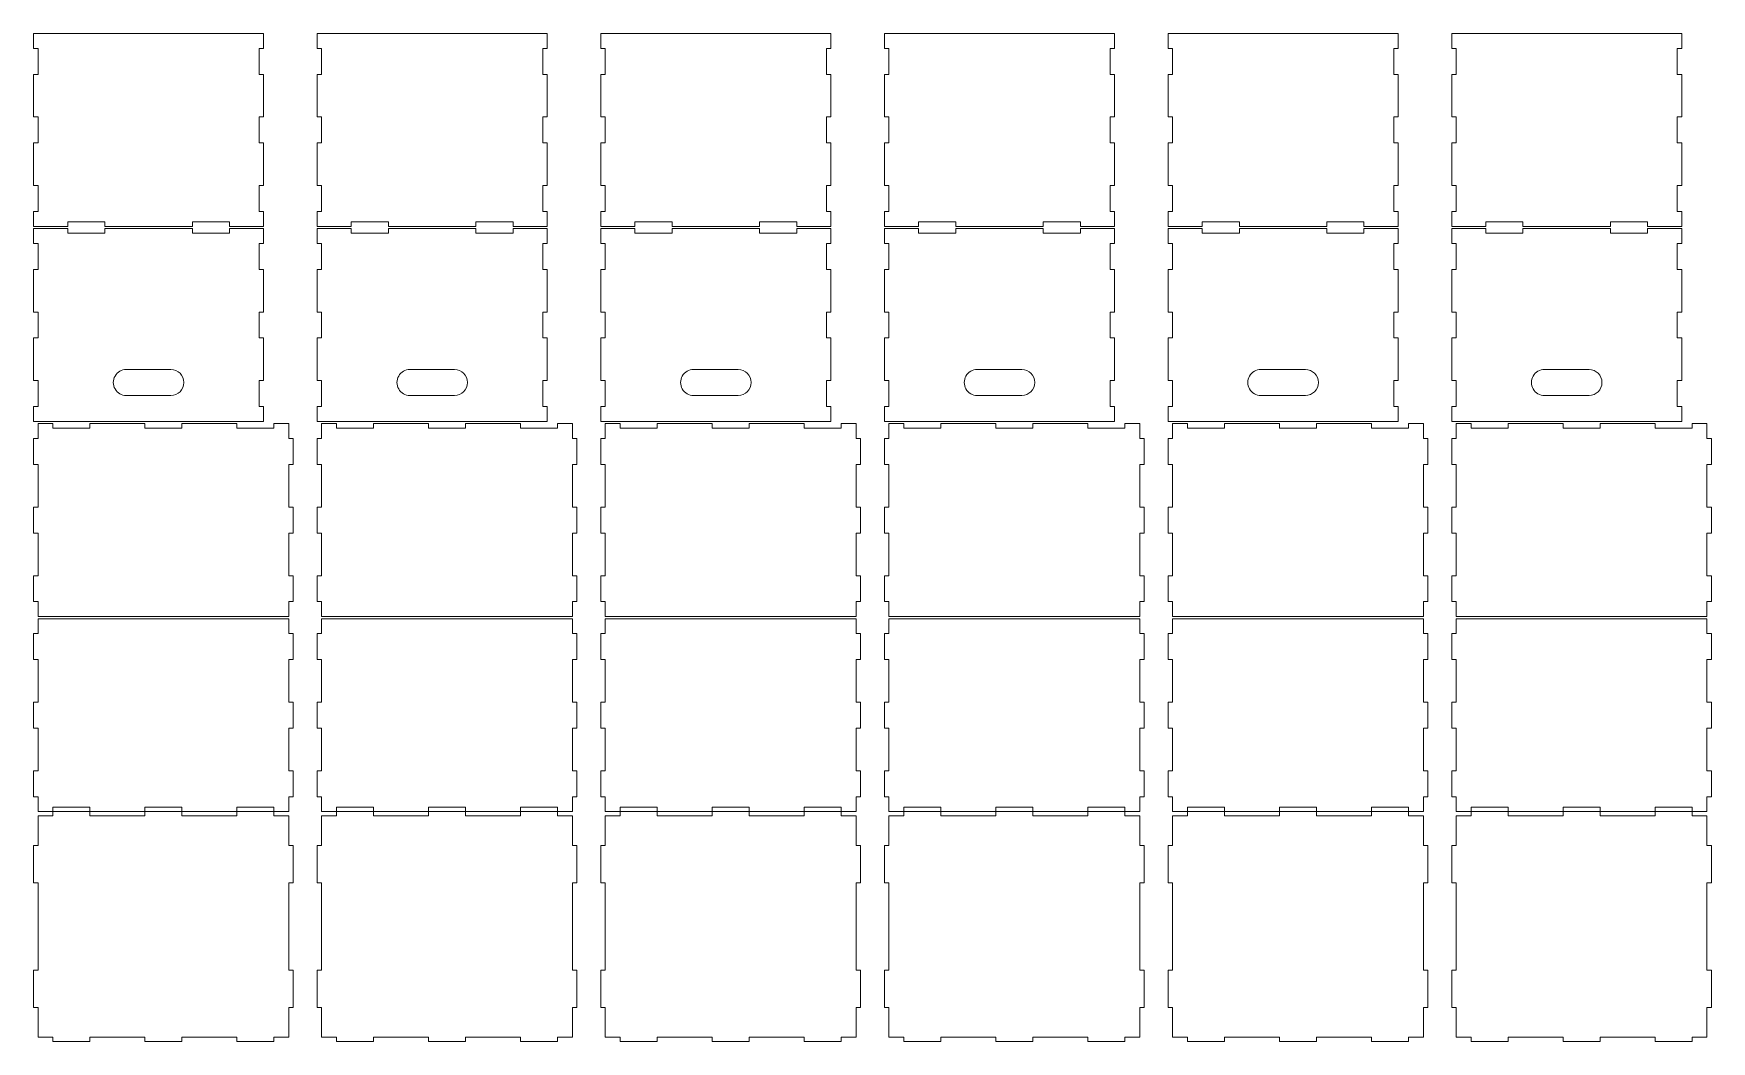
# Model space of a CAD drawing. Header units: millimetres. Extents: x -1131 to 1131, y -680 to 680.
import ezdxf

# ---------------------------------------------------------------- set-up
doc = ezdxf.new("R2010")
doc.units = ezdxf.units.MM
doc.header["$MEASUREMENT"] = 0
doc.layers.add('Camada 1', color=7, linetype='Continuous')

msp = doc.modelspace()

# ---------------------------------------------------------------- linework, layer by layer
at = {"layer": 'Camada 1', "color": 230, "lineweight": 20}
for points, knots in [([(-1130.65, 474.5), (-1130.65, 474.5), (-1130.65, 532), (-1130.65, 532), (-1130.65, 532), (-1130.65, 532), (-1124.65, 532), (-1124.65, 532), (-1124.65, 532), (-1124.65, 532), (-1124.65, 567), (-1124.65, 567), (-1124.65, 567), (-1124.65, 567), (-1130.65, 567), (-1130.65, 567), (-1130.65, 567), (-1130.65, 567), (-1130.65, 624.5), (-1130.65, 624.5), (-1130.65, 624.5), (-1130.65, 624.5), (-1124.65, 624.5), (-1124.65, 624.5), (-1124.65, 624.5), (-1124.65, 624.5), (-1124.65, 659.5), (-1124.65, 659.5), (-1124.65, 659.5), (-1124.65, 659.5), (-1130.65, 659.5), (-1130.65, 659.5), (-1130.65, 659.5), (-1130.65, 659.5), (-1130.65, 679.5), (-1130.65, 679.5), (-1130.65, 679.5), (-1130.65, 679.5), (-820.65, 679.5), (-820.65, 679.5), (-820.65, 679.5), (-820.65, 679.5), (-820.65, 659.5), (-820.65, 659.5), (-820.65, 659.5), (-820.65, 659.5), (-826.65, 659.5), (-826.65, 659.5), (-826.65, 659.5), (-826.65, 659.5), (-826.65, 624.5), (-826.65, 624.5), (-826.65, 624.5), (-826.65, 624.5), (-820.65, 624.5), (-820.65, 624.5), (-820.65, 624.5), (-820.65, 624.5), (-820.65, 567), (-820.65, 567), (-820.65, 567), (-820.65, 567), (-826.65, 567), (-826.65, 567), (-826.65, 567), (-826.65, 567), (-826.65, 532), (-826.65, 532), (-826.65, 532), (-826.65, 532), (-820.65, 532), (-820.65, 532), (-820.65, 532), (-820.65, 532), (-820.65, 474.5), (-820.65, 474.5), (-820.65, 474.5), (-820.65, 474.5), (-826.65, 474.5), (-826.65, 474.5), (-826.65, 474.5), (-826.65, 474.5), (-826.65, 439.5), (-826.65, 439.5), (-826.65, 439.5), (-826.65, 439.5), (-820.65, 439.5), (-820.65, 439.5), (-820.65, 439.5), (-820.65, 439.5), (-820.65, 419.5), (-820.65, 419.5), (-820.65, 419.5), (-820.65, 419.5), (-866.65, 419.5), (-866.65, 419.5), (-866.65, 419.5), (-866.65, 419.5), (-866.65, 425.5), (-866.65, 425.5), (-866.65, 425.5), (-866.65, 425.5), (-916.65, 425.5), (-916.65, 425.5), (-916.65, 425.5), (-916.65, 425.5), (-916.65, 419.5), (-916.65, 419.5), (-916.65, 419.5), (-916.65, 419.5), (-1034.65, 419.5), (-1034.65, 419.5), (-1034.65, 419.5), (-1034.65, 419.5), (-1034.65, 425.5), (-1034.65, 425.5), (-1034.65, 425.5), (-1034.65, 425.5), (-1084.65, 425.5), (-1084.65, 425.5), (-1084.65, 425.5), (-1084.65, 425.5), (-1084.65, 419.5), (-1084.65, 419.5), (-1084.65, 419.5), (-1084.65, 419.5), (-1130.65, 419.5), (-1130.65, 419.5), (-1130.65, 419.5), (-1130.65, 419.5), (-1130.65, 439.5), (-1130.65, 439.5), (-1130.65, 439.5), (-1130.65, 439.5), (-1124.65, 439.5), (-1124.65, 439.5), (-1124.65, 439.5), (-1124.65, 439.5), (-1124.65, 474.5), (-1124.65, 474.5), (-1124.65, 474.5), (-1124.65, 474.5), (-1130.65, 474.5), (-1130.65, 474.5)], [0, 0, 0, 0, 0.027027, 0.027027, 0.027027, 0.027027, 0.0540541, 0.0540541, 0.0540541, 0.0540541, 0.0810811, 0.0810811, 0.0810811, 0.0810811, 0.1081081, 0.1081081, 0.1081081, 0.1081081, 0.1351351, 0.1351351, 0.1351351, 0.1351351, 0.1621622, 0.1621622, 0.1621622, 0.1621622, 0.1891892, 0.1891892, 0.1891892, 0.1891892, 0.2162162, 0.2162162, 0.2162162, 0.2162162, 0.2432432, 0.2432432, 0.2432432, 0.2432432, 0.2702703, 0.2702703, 0.2702703, 0.2702703, 0.2972973, 0.2972973, 0.2972973, 0.2972973, 0.3243243, 0.3243243, 0.3243243, 0.3243243, 0.3513514, 0.3513514, 0.3513514, 0.3513514, 0.3783784, 0.3783784, 0.3783784, 0.3783784, 0.4054054, 0.4054054, 0.4054054, 0.4054054, 0.4324324, 0.4324324, 0.4324324, 0.4324324, 0.4594595, 0.4594595, 0.4594595, 0.4594595, 0.4864865, 0.4864865, 0.4864865, 0.4864865, 0.5135135, 0.5135135, 0.5135135, 0.5135135, 0.5405405, 0.5405405, 0.5405405, 0.5405405, 0.5675676, 0.5675676, 0.5675676, 0.5675676, 0.5945946, 0.5945946, 0.5945946, 0.5945946, 0.6216216, 0.6216216, 0.6216216, 0.6216216, 0.6486486, 0.6486486, 0.6486486, 0.6486486, 0.6756757, 0.6756757, 0.6756757, 0.6756757, 0.7027027, 0.7027027, 0.7027027, 0.7027027, 0.7297297, 0.7297297, 0.7297297, 0.7297297, 0.7567568, 0.7567568, 0.7567568, 0.7567568, 0.7837838, 0.7837838, 0.7837838, 0.7837838, 0.8108108, 0.8108108, 0.8108108, 0.8108108, 0.8378378, 0.8378378, 0.8378378, 0.8378378, 0.8648649, 0.8648649, 0.8648649, 0.8648649, 0.8918919, 0.8918919, 0.8918919, 0.8918919, 0.9189189, 0.9189189, 0.9189189, 0.9189189, 0.9459459, 0.9459459, 0.9459459, 0.9459459, 1, 1, 1, 1]), ([(-748.39, 474.5), (-748.39, 474.5), (-748.39, 532), (-748.39, 532), (-748.39, 532), (-748.39, 532), (-742.39, 532), (-742.39, 532), (-742.39, 532), (-742.39, 532), (-742.39, 567), (-742.39, 567), (-742.39, 567), (-742.39, 567), (-748.39, 567), (-748.39, 567), (-748.39, 567), (-748.39, 567), (-748.39, 624.5), (-748.39, 624.5), (-748.39, 624.5), (-748.39, 624.5), (-742.39, 624.5), (-742.39, 624.5), (-742.39, 624.5), (-742.39, 624.5), (-742.39, 659.5), (-742.39, 659.5), (-742.39, 659.5), (-742.39, 659.5), (-748.39, 659.5), (-748.39, 659.5), (-748.39, 659.5), (-748.39, 659.5), (-748.39, 679.5), (-748.39, 679.5), (-748.39, 679.5), (-748.39, 679.5), (-438.39, 679.5), (-438.39, 679.5), (-438.39, 679.5), (-438.39, 679.5), (-438.39, 659.5), (-438.39, 659.5), (-438.39, 659.5), (-438.39, 659.5), (-444.39, 659.5), (-444.39, 659.5), (-444.39, 659.5), (-444.39, 659.5), (-444.39, 624.5), (-444.39, 624.5), (-444.39, 624.5), (-444.39, 624.5), (-438.39, 624.5), (-438.39, 624.5), (-438.39, 624.5), (-438.39, 624.5), (-438.39, 567), (-438.39, 567), (-438.39, 567), (-438.39, 567), (-444.39, 567), (-444.39, 567), (-444.39, 567), (-444.39, 567), (-444.39, 532), (-444.39, 532), (-444.39, 532), (-444.39, 532), (-438.39, 532), (-438.39, 532), (-438.39, 532), (-438.39, 532), (-438.39, 474.5), (-438.39, 474.5), (-438.39, 474.5), (-438.39, 474.5), (-444.39, 474.5), (-444.39, 474.5), (-444.39, 474.5), (-444.39, 474.5), (-444.39, 439.5), (-444.39, 439.5), (-444.39, 439.5), (-444.39, 439.5), (-438.39, 439.5), (-438.39, 439.5), (-438.39, 439.5), (-438.39, 439.5), (-438.39, 419.5), (-438.39, 419.5), (-438.39, 419.5), (-438.39, 419.5), (-484.39, 419.5), (-484.39, 419.5), (-484.39, 419.5), (-484.39, 419.5), (-484.39, 425.5), (-484.39, 425.5), (-484.39, 425.5), (-484.39, 425.5), (-534.39, 425.5), (-534.39, 425.5), (-534.39, 425.5), (-534.39, 425.5), (-534.39, 419.5), (-534.39, 419.5), (-534.39, 419.5), (-534.39, 419.5), (-652.39, 419.5), (-652.39, 419.5), (-652.39, 419.5), (-652.39, 419.5), (-652.39, 425.5), (-652.39, 425.5), (-652.39, 425.5), (-652.39, 425.5), (-702.39, 425.5), (-702.39, 425.5), (-702.39, 425.5), (-702.39, 425.5), (-702.39, 419.5), (-702.39, 419.5), (-702.39, 419.5), (-702.39, 419.5), (-748.39, 419.5), (-748.39, 419.5), (-748.39, 419.5), (-748.39, 419.5), (-748.39, 439.5), (-748.39, 439.5), (-748.39, 439.5), (-748.39, 439.5), (-742.39, 439.5), (-742.39, 439.5), (-742.39, 439.5), (-742.39, 439.5), (-742.39, 474.5), (-742.39, 474.5), (-742.39, 474.5), (-742.39, 474.5), (-748.39, 474.5), (-748.39, 474.5)], [0, 0, 0, 0, 0.027027, 0.027027, 0.027027, 0.027027, 0.0540541, 0.0540541, 0.0540541, 0.0540541, 0.0810811, 0.0810811, 0.0810811, 0.0810811, 0.1081081, 0.1081081, 0.1081081, 0.1081081, 0.1351351, 0.1351351, 0.1351351, 0.1351351, 0.1621622, 0.1621622, 0.1621622, 0.1621622, 0.1891892, 0.1891892, 0.1891892, 0.1891892, 0.2162162, 0.2162162, 0.2162162, 0.2162162, 0.2432432, 0.2432432, 0.2432432, 0.2432432, 0.2702703, 0.2702703, 0.2702703, 0.2702703, 0.2972973, 0.2972973, 0.2972973, 0.2972973, 0.3243243, 0.3243243, 0.3243243, 0.3243243, 0.3513514, 0.3513514, 0.3513514, 0.3513514, 0.3783784, 0.3783784, 0.3783784, 0.3783784, 0.4054054, 0.4054054, 0.4054054, 0.4054054, 0.4324324, 0.4324324, 0.4324324, 0.4324324, 0.4594595, 0.4594595, 0.4594595, 0.4594595, 0.4864865, 0.4864865, 0.4864865, 0.4864865, 0.5135135, 0.5135135, 0.5135135, 0.5135135, 0.5405405, 0.5405405, 0.5405405, 0.5405405, 0.5675676, 0.5675676, 0.5675676, 0.5675676, 0.5945946, 0.5945946, 0.5945946, 0.5945946, 0.6216216, 0.6216216, 0.6216216, 0.6216216, 0.6486486, 0.6486486, 0.6486486, 0.6486486, 0.6756757, 0.6756757, 0.6756757, 0.6756757, 0.7027027, 0.7027027, 0.7027027, 0.7027027, 0.7297297, 0.7297297, 0.7297297, 0.7297297, 0.7567568, 0.7567568, 0.7567568, 0.7567568, 0.7837838, 0.7837838, 0.7837838, 0.7837838, 0.8108108, 0.8108108, 0.8108108, 0.8108108, 0.8378378, 0.8378378, 0.8378378, 0.8378378, 0.8648649, 0.8648649, 0.8648649, 0.8648649, 0.8918919, 0.8918919, 0.8918919, 0.8918919, 0.9189189, 0.9189189, 0.9189189, 0.9189189, 0.9459459, 0.9459459, 0.9459459, 0.9459459, 1, 1, 1, 1]), ([(-366.13, 474.5), (-366.13, 474.5), (-366.13, 532), (-366.13, 532), (-366.13, 532), (-366.13, 532), (-360.13, 532), (-360.13, 532), (-360.13, 532), (-360.13, 532), (-360.13, 567), (-360.13, 567), (-360.13, 567), (-360.13, 567), (-366.13, 567), (-366.13, 567), (-366.13, 567), (-366.13, 567), (-366.13, 624.5), (-366.13, 624.5), (-366.13, 624.5), (-366.13, 624.5), (-360.13, 624.5), (-360.13, 624.5), (-360.13, 624.5), (-360.13, 624.5), (-360.13, 659.5), (-360.13, 659.5), (-360.13, 659.5), (-360.13, 659.5), (-366.13, 659.5), (-366.13, 659.5), (-366.13, 659.5), (-366.13, 659.5), (-366.13, 679.5), (-366.13, 679.5), (-366.13, 679.5), (-366.13, 679.5), (-56.13, 679.5), (-56.13, 679.5), (-56.13, 679.5), (-56.13, 679.5), (-56.13, 659.5), (-56.13, 659.5), (-56.13, 659.5), (-56.13, 659.5), (-62.13, 659.5), (-62.13, 659.5), (-62.13, 659.5), (-62.13, 659.5), (-62.13, 624.5), (-62.13, 624.5), (-62.13, 624.5), (-62.13, 624.5), (-56.13, 624.5), (-56.13, 624.5), (-56.13, 624.5), (-56.13, 624.5), (-56.13, 567), (-56.13, 567), (-56.13, 567), (-56.13, 567), (-62.13, 567), (-62.13, 567), (-62.13, 567), (-62.13, 567), (-62.13, 532), (-62.13, 532), (-62.13, 532), (-62.13, 532), (-56.13, 532), (-56.13, 532), (-56.13, 532), (-56.13, 532), (-56.13, 474.5), (-56.13, 474.5), (-56.13, 474.5), (-56.13, 474.5), (-62.13, 474.5), (-62.13, 474.5), (-62.13, 474.5), (-62.13, 474.5), (-62.13, 439.5), (-62.13, 439.5), (-62.13, 439.5), (-62.13, 439.5), (-56.13, 439.5), (-56.13, 439.5), (-56.13, 439.5), (-56.13, 439.5), (-56.13, 419.5), (-56.13, 419.5), (-56.13, 419.5), (-56.13, 419.5), (-102.13, 419.5), (-102.13, 419.5), (-102.13, 419.5), (-102.13, 419.5), (-102.13, 425.5), (-102.13, 425.5), (-102.13, 425.5), (-102.13, 425.5), (-152.13, 425.5), (-152.13, 425.5), (-152.13, 425.5), (-152.13, 425.5), (-152.13, 419.5), (-152.13, 419.5), (-152.13, 419.5), (-152.13, 419.5), (-270.13, 419.5), (-270.13, 419.5), (-270.13, 419.5), (-270.13, 419.5), (-270.13, 425.5), (-270.13, 425.5), (-270.13, 425.5), (-270.13, 425.5), (-320.13, 425.5), (-320.13, 425.5), (-320.13, 425.5), (-320.13, 425.5), (-320.13, 419.5), (-320.13, 419.5), (-320.13, 419.5), (-320.13, 419.5), (-366.13, 419.5), (-366.13, 419.5), (-366.13, 419.5), (-366.13, 419.5), (-366.13, 439.5), (-366.13, 439.5), (-366.13, 439.5), (-366.13, 439.5), (-360.13, 439.5), (-360.13, 439.5), (-360.13, 439.5), (-360.13, 439.5), (-360.13, 474.5), (-360.13, 474.5), (-360.13, 474.5), (-360.13, 474.5), (-366.13, 474.5), (-366.13, 474.5)], [0, 0, 0, 0, 0.027027, 0.027027, 0.027027, 0.027027, 0.0540541, 0.0540541, 0.0540541, 0.0540541, 0.0810811, 0.0810811, 0.0810811, 0.0810811, 0.1081081, 0.1081081, 0.1081081, 0.1081081, 0.1351351, 0.1351351, 0.1351351, 0.1351351, 0.1621622, 0.1621622, 0.1621622, 0.1621622, 0.1891892, 0.1891892, 0.1891892, 0.1891892, 0.2162162, 0.2162162, 0.2162162, 0.2162162, 0.2432432, 0.2432432, 0.2432432, 0.2432432, 0.2702703, 0.2702703, 0.2702703, 0.2702703, 0.2972973, 0.2972973, 0.2972973, 0.2972973, 0.3243243, 0.3243243, 0.3243243, 0.3243243, 0.3513514, 0.3513514, 0.3513514, 0.3513514, 0.3783784, 0.3783784, 0.3783784, 0.3783784, 0.4054054, 0.4054054, 0.4054054, 0.4054054, 0.4324324, 0.4324324, 0.4324324, 0.4324324, 0.4594595, 0.4594595, 0.4594595, 0.4594595, 0.4864865, 0.4864865, 0.4864865, 0.4864865, 0.5135135, 0.5135135, 0.5135135, 0.5135135, 0.5405405, 0.5405405, 0.5405405, 0.5405405, 0.5675676, 0.5675676, 0.5675676, 0.5675676, 0.5945946, 0.5945946, 0.5945946, 0.5945946, 0.6216216, 0.6216216, 0.6216216, 0.6216216, 0.6486486, 0.6486486, 0.6486486, 0.6486486, 0.6756757, 0.6756757, 0.6756757, 0.6756757, 0.7027027, 0.7027027, 0.7027027, 0.7027027, 0.7297297, 0.7297297, 0.7297297, 0.7297297, 0.7567568, 0.7567568, 0.7567568, 0.7567568, 0.7837838, 0.7837838, 0.7837838, 0.7837838, 0.8108108, 0.8108108, 0.8108108, 0.8108108, 0.8378378, 0.8378378, 0.8378378, 0.8378378, 0.8648649, 0.8648649, 0.8648649, 0.8648649, 0.8918919, 0.8918919, 0.8918919, 0.8918919, 0.9189189, 0.9189189, 0.9189189, 0.9189189, 0.9459459, 0.9459459, 0.9459459, 0.9459459, 1, 1, 1, 1]), ([(16.13, 474.5), (16.13, 474.5), (16.13, 532), (16.13, 532), (16.13, 532), (16.13, 532), (22.13, 532), (22.13, 532), (22.13, 532), (22.13, 532), (22.13, 567), (22.13, 567), (22.13, 567), (22.13, 567), (16.13, 567), (16.13, 567), (16.13, 567), (16.13, 567), (16.13, 624.5), (16.13, 624.5), (16.13, 624.5), (16.13, 624.5), (22.13, 624.5), (22.13, 624.5), (22.13, 624.5), (22.13, 624.5), (22.13, 659.5), (22.13, 659.5), (22.13, 659.5), (22.13, 659.5), (16.13, 659.5), (16.13, 659.5), (16.13, 659.5), (16.13, 659.5), (16.13, 679.5), (16.13, 679.5), (16.13, 679.5), (16.13, 679.5), (326.13, 679.5), (326.13, 679.5), (326.13, 679.5), (326.13, 679.5), (326.13, 659.5), (326.13, 659.5), (326.13, 659.5), (326.13, 659.5), (320.13, 659.5), (320.13, 659.5), (320.13, 659.5), (320.13, 659.5), (320.13, 624.5), (320.13, 624.5), (320.13, 624.5), (320.13, 624.5), (326.13, 624.5), (326.13, 624.5), (326.13, 624.5), (326.13, 624.5), (326.13, 567), (326.13, 567), (326.13, 567), (326.13, 567), (320.13, 567), (320.13, 567), (320.13, 567), (320.13, 567), (320.13, 532), (320.13, 532), (320.13, 532), (320.13, 532), (326.13, 532), (326.13, 532), (326.13, 532), (326.13, 532), (326.13, 474.5), (326.13, 474.5), (326.13, 474.5), (326.13, 474.5), (320.13, 474.5), (320.13, 474.5), (320.13, 474.5), (320.13, 474.5), (320.13, 439.5), (320.13, 439.5), (320.13, 439.5), (320.13, 439.5), (326.13, 439.5), (326.13, 439.5), (326.13, 439.5), (326.13, 439.5), (326.13, 419.5), (326.13, 419.5), (326.13, 419.5), (326.13, 419.5), (280.13, 419.5), (280.13, 419.5), (280.13, 419.5), (280.13, 419.5), (280.13, 425.5), (280.13, 425.5), (280.13, 425.5), (280.13, 425.5), (230.13, 425.5), (230.13, 425.5), (230.13, 425.5), (230.13, 425.5), (230.13, 419.5), (230.13, 419.5), (230.13, 419.5), (230.13, 419.5), (112.13, 419.5), (112.13, 419.5), (112.13, 419.5), (112.13, 419.5), (112.13, 425.5), (112.13, 425.5), (112.13, 425.5), (112.13, 425.5), (62.13, 425.5), (62.13, 425.5), (62.13, 425.5), (62.13, 425.5), (62.13, 419.5), (62.13, 419.5), (62.13, 419.5), (62.13, 419.5), (16.13, 419.5), (16.13, 419.5), (16.13, 419.5), (16.13, 419.5), (16.13, 439.5), (16.13, 439.5), (16.13, 439.5), (16.13, 439.5), (22.13, 439.5), (22.13, 439.5), (22.13, 439.5), (22.13, 439.5), (22.13, 474.5), (22.13, 474.5), (22.13, 474.5), (22.13, 474.5), (16.13, 474.5), (16.13, 474.5)], [0, 0, 0, 0, 0.027027, 0.027027, 0.027027, 0.027027, 0.0540541, 0.0540541, 0.0540541, 0.0540541, 0.0810811, 0.0810811, 0.0810811, 0.0810811, 0.1081081, 0.1081081, 0.1081081, 0.1081081, 0.1351351, 0.1351351, 0.1351351, 0.1351351, 0.1621622, 0.1621622, 0.1621622, 0.1621622, 0.1891892, 0.1891892, 0.1891892, 0.1891892, 0.2162162, 0.2162162, 0.2162162, 0.2162162, 0.2432432, 0.2432432, 0.2432432, 0.2432432, 0.2702703, 0.2702703, 0.2702703, 0.2702703, 0.2972973, 0.2972973, 0.2972973, 0.2972973, 0.3243243, 0.3243243, 0.3243243, 0.3243243, 0.3513514, 0.3513514, 0.3513514, 0.3513514, 0.3783784, 0.3783784, 0.3783784, 0.3783784, 0.4054054, 0.4054054, 0.4054054, 0.4054054, 0.4324324, 0.4324324, 0.4324324, 0.4324324, 0.4594595, 0.4594595, 0.4594595, 0.4594595, 0.4864865, 0.4864865, 0.4864865, 0.4864865, 0.5135135, 0.5135135, 0.5135135, 0.5135135, 0.5405405, 0.5405405, 0.5405405, 0.5405405, 0.5675676, 0.5675676, 0.5675676, 0.5675676, 0.5945946, 0.5945946, 0.5945946, 0.5945946, 0.6216216, 0.6216216, 0.6216216, 0.6216216, 0.6486486, 0.6486486, 0.6486486, 0.6486486, 0.6756757, 0.6756757, 0.6756757, 0.6756757, 0.7027027, 0.7027027, 0.7027027, 0.7027027, 0.7297297, 0.7297297, 0.7297297, 0.7297297, 0.7567568, 0.7567568, 0.7567568, 0.7567568, 0.7837838, 0.7837838, 0.7837838, 0.7837838, 0.8108108, 0.8108108, 0.8108108, 0.8108108, 0.8378378, 0.8378378, 0.8378378, 0.8378378, 0.8648649, 0.8648649, 0.8648649, 0.8648649, 0.8918919, 0.8918919, 0.8918919, 0.8918919, 0.9189189, 0.9189189, 0.9189189, 0.9189189, 0.9459459, 0.9459459, 0.9459459, 0.9459459, 1, 1, 1, 1]), ([(398.39, 474.5), (398.39, 474.5), (398.39, 532), (398.39, 532), (398.39, 532), (398.39, 532), (404.39, 532), (404.39, 532), (404.39, 532), (404.39, 532), (404.39, 567), (404.39, 567), (404.39, 567), (404.39, 567), (398.39, 567), (398.39, 567), (398.39, 567), (398.39, 567), (398.39, 624.5), (398.39, 624.5), (398.39, 624.5), (398.39, 624.5), (404.39, 624.5), (404.39, 624.5), (404.39, 624.5), (404.39, 624.5), (404.39, 659.5), (404.39, 659.5), (404.39, 659.5), (404.39, 659.5), (398.39, 659.5), (398.39, 659.5), (398.39, 659.5), (398.39, 659.5), (398.39, 679.5), (398.39, 679.5), (398.39, 679.5), (398.39, 679.5), (708.39, 679.5), (708.39, 679.5), (708.39, 679.5), (708.39, 679.5), (708.39, 659.5), (708.39, 659.5), (708.39, 659.5), (708.39, 659.5), (702.39, 659.5), (702.39, 659.5), (702.39, 659.5), (702.39, 659.5), (702.39, 624.5), (702.39, 624.5), (702.39, 624.5), (702.39, 624.5), (708.39, 624.5), (708.39, 624.5), (708.39, 624.5), (708.39, 624.5), (708.39, 567), (708.39, 567), (708.39, 567), (708.39, 567), (702.39, 567), (702.39, 567), (702.39, 567), (702.39, 567), (702.39, 532), (702.39, 532), (702.39, 532), (702.39, 532), (708.39, 532), (708.39, 532), (708.39, 532), (708.39, 532), (708.39, 474.5), (708.39, 474.5), (708.39, 474.5), (708.39, 474.5), (702.39, 474.5), (702.39, 474.5), (702.39, 474.5), (702.39, 474.5), (702.39, 439.5), (702.39, 439.5), (702.39, 439.5), (702.39, 439.5), (708.39, 439.5), (708.39, 439.5), (708.39, 439.5), (708.39, 439.5), (708.39, 419.5), (708.39, 419.5), (708.39, 419.5), (708.39, 419.5), (662.39, 419.5), (662.39, 419.5), (662.39, 419.5), (662.39, 419.5), (662.39, 425.5), (662.39, 425.5), (662.39, 425.5), (662.39, 425.5), (612.39, 425.5), (612.39, 425.5), (612.39, 425.5), (612.39, 425.5), (612.39, 419.5), (612.39, 419.5), (612.39, 419.5), (612.39, 419.5), (494.39, 419.5), (494.39, 419.5), (494.39, 419.5), (494.39, 419.5), (494.39, 425.5), (494.39, 425.5), (494.39, 425.5), (494.39, 425.5), (444.39, 425.5), (444.39, 425.5), (444.39, 425.5), (444.39, 425.5), (444.39, 419.5), (444.39, 419.5), (444.39, 419.5), (444.39, 419.5), (398.39, 419.5), (398.39, 419.5), (398.39, 419.5), (398.39, 419.5), (398.39, 439.5), (398.39, 439.5), (398.39, 439.5), (398.39, 439.5), (404.39, 439.5), (404.39, 439.5), (404.39, 439.5), (404.39, 439.5), (404.39, 474.5), (404.39, 474.5), (404.39, 474.5), (404.39, 474.5), (398.39, 474.5), (398.39, 474.5)], [0, 0, 0, 0, 0.027027, 0.027027, 0.027027, 0.027027, 0.0540541, 0.0540541, 0.0540541, 0.0540541, 0.0810811, 0.0810811, 0.0810811, 0.0810811, 0.1081081, 0.1081081, 0.1081081, 0.1081081, 0.1351351, 0.1351351, 0.1351351, 0.1351351, 0.1621622, 0.1621622, 0.1621622, 0.1621622, 0.1891892, 0.1891892, 0.1891892, 0.1891892, 0.2162162, 0.2162162, 0.2162162, 0.2162162, 0.2432432, 0.2432432, 0.2432432, 0.2432432, 0.2702703, 0.2702703, 0.2702703, 0.2702703, 0.2972973, 0.2972973, 0.2972973, 0.2972973, 0.3243243, 0.3243243, 0.3243243, 0.3243243, 0.3513514, 0.3513514, 0.3513514, 0.3513514, 0.3783784, 0.3783784, 0.3783784, 0.3783784, 0.4054054, 0.4054054, 0.4054054, 0.4054054, 0.4324324, 0.4324324, 0.4324324, 0.4324324, 0.4594595, 0.4594595, 0.4594595, 0.4594595, 0.4864865, 0.4864865, 0.4864865, 0.4864865, 0.5135135, 0.5135135, 0.5135135, 0.5135135, 0.5405405, 0.5405405, 0.5405405, 0.5405405, 0.5675676, 0.5675676, 0.5675676, 0.5675676, 0.5945946, 0.5945946, 0.5945946, 0.5945946, 0.6216216, 0.6216216, 0.6216216, 0.6216216, 0.6486486, 0.6486486, 0.6486486, 0.6486486, 0.6756757, 0.6756757, 0.6756757, 0.6756757, 0.7027027, 0.7027027, 0.7027027, 0.7027027, 0.7297297, 0.7297297, 0.7297297, 0.7297297, 0.7567568, 0.7567568, 0.7567568, 0.7567568, 0.7837838, 0.7837838, 0.7837838, 0.7837838, 0.8108108, 0.8108108, 0.8108108, 0.8108108, 0.8378378, 0.8378378, 0.8378378, 0.8378378, 0.8648649, 0.8648649, 0.8648649, 0.8648649, 0.8918919, 0.8918919, 0.8918919, 0.8918919, 0.9189189, 0.9189189, 0.9189189, 0.9189189, 0.9459459, 0.9459459, 0.9459459, 0.9459459, 1, 1, 1, 1]), ([(780.65, 474.5), (780.65, 474.5), (780.65, 532), (780.65, 532), (780.65, 532), (780.65, 532), (786.65, 532), (786.65, 532), (786.65, 532), (786.65, 532), (786.65, 567), (786.65, 567), (786.65, 567), (786.65, 567), (780.65, 567), (780.65, 567), (780.65, 567), (780.65, 567), (780.65, 624.5), (780.65, 624.5), (780.65, 624.5), (780.65, 624.5), (786.65, 624.5), (786.65, 624.5), (786.65, 624.5), (786.65, 624.5), (786.65, 659.5), (786.65, 659.5), (786.65, 659.5), (786.65, 659.5), (780.65, 659.5), (780.65, 659.5), (780.65, 659.5), (780.65, 659.5), (780.65, 679.5), (780.65, 679.5), (780.65, 679.5), (780.65, 679.5), (1090.65, 679.5), (1090.65, 679.5), (1090.65, 679.5), (1090.65, 679.5), (1090.65, 659.5), (1090.65, 659.5), (1090.65, 659.5), (1090.65, 659.5), (1084.65, 659.5), (1084.65, 659.5), (1084.65, 659.5), (1084.65, 659.5), (1084.65, 624.5), (1084.65, 624.5), (1084.65, 624.5), (1084.65, 624.5), (1090.65, 624.5), (1090.65, 624.5), (1090.65, 624.5), (1090.65, 624.5), (1090.65, 567), (1090.65, 567), (1090.65, 567), (1090.65, 567), (1084.65, 567), (1084.65, 567), (1084.65, 567), (1084.65, 567), (1084.65, 532), (1084.65, 532), (1084.65, 532), (1084.65, 532), (1090.65, 532), (1090.65, 532), (1090.65, 532), (1090.65, 532), (1090.65, 474.5), (1090.65, 474.5), (1090.65, 474.5), (1090.65, 474.5), (1084.65, 474.5), (1084.65, 474.5), (1084.65, 474.5), (1084.65, 474.5), (1084.65, 439.5), (1084.65, 439.5), (1084.65, 439.5), (1084.65, 439.5), (1090.65, 439.5), (1090.65, 439.5), (1090.65, 439.5), (1090.65, 439.5), (1090.65, 419.5), (1090.65, 419.5), (1090.65, 419.5), (1090.65, 419.5), (1044.65, 419.5), (1044.65, 419.5), (1044.65, 419.5), (1044.65, 419.5), (1044.65, 425.5), (1044.65, 425.5), (1044.65, 425.5), (1044.65, 425.5), (994.65, 425.5), (994.65, 425.5), (994.65, 425.5), (994.65, 425.5), (994.65, 419.5), (994.65, 419.5), (994.65, 419.5), (994.65, 419.5), (876.65, 419.5), (876.65, 419.5), (876.65, 419.5), (876.65, 419.5), (876.65, 425.5), (876.65, 425.5), (876.65, 425.5), (876.65, 425.5), (826.65, 425.5), (826.65, 425.5), (826.65, 425.5), (826.65, 425.5), (826.65, 419.5), (826.65, 419.5), (826.65, 419.5), (826.65, 419.5), (780.65, 419.5), (780.65, 419.5), (780.65, 419.5), (780.65, 419.5), (780.65, 439.5), (780.65, 439.5), (780.65, 439.5), (780.65, 439.5), (786.65, 439.5), (786.65, 439.5), (786.65, 439.5), (786.65, 439.5), (786.65, 474.5), (786.65, 474.5), (786.65, 474.5), (786.65, 474.5), (780.65, 474.5), (780.65, 474.5)], [0, 0, 0, 0, 0.027027, 0.027027, 0.027027, 0.027027, 0.0540541, 0.0540541, 0.0540541, 0.0540541, 0.0810811, 0.0810811, 0.0810811, 0.0810811, 0.1081081, 0.1081081, 0.1081081, 0.1081081, 0.1351351, 0.1351351, 0.1351351, 0.1351351, 0.1621622, 0.1621622, 0.1621622, 0.1621622, 0.1891892, 0.1891892, 0.1891892, 0.1891892, 0.2162162, 0.2162162, 0.2162162, 0.2162162, 0.2432432, 0.2432432, 0.2432432, 0.2432432, 0.2702703, 0.2702703, 0.2702703, 0.2702703, 0.2972973, 0.2972973, 0.2972973, 0.2972973, 0.3243243, 0.3243243, 0.3243243, 0.3243243, 0.3513514, 0.3513514, 0.3513514, 0.3513514, 0.3783784, 0.3783784, 0.3783784, 0.3783784, 0.4054054, 0.4054054, 0.4054054, 0.4054054, 0.4324324, 0.4324324, 0.4324324, 0.4324324, 0.4594595, 0.4594595, 0.4594595, 0.4594595, 0.4864865, 0.4864865, 0.4864865, 0.4864865, 0.5135135, 0.5135135, 0.5135135, 0.5135135, 0.5405405, 0.5405405, 0.5405405, 0.5405405, 0.5675676, 0.5675676, 0.5675676, 0.5675676, 0.5945946, 0.5945946, 0.5945946, 0.5945946, 0.6216216, 0.6216216, 0.6216216, 0.6216216, 0.6486486, 0.6486486, 0.6486486, 0.6486486, 0.6756757, 0.6756757, 0.6756757, 0.6756757, 0.7027027, 0.7027027, 0.7027027, 0.7027027, 0.7297297, 0.7297297, 0.7297297, 0.7297297, 0.7567568, 0.7567568, 0.7567568, 0.7567568, 0.7837838, 0.7837838, 0.7837838, 0.7837838, 0.8108108, 0.8108108, 0.8108108, 0.8108108, 0.8378378, 0.8378378, 0.8378378, 0.8378378, 0.8648649, 0.8648649, 0.8648649, 0.8648649, 0.8918919, 0.8918919, 0.8918919, 0.8918919, 0.9189189, 0.9189189, 0.9189189, 0.9189189, 0.9459459, 0.9459459, 0.9459459, 0.9459459, 1, 1, 1, 1]), ([(-1130.65, 361.5), (-1130.65, 361.5), (-1130.65, 304), (-1130.65, 304), (-1130.65, 304), (-1130.65, 304), (-1124.65, 304), (-1124.65, 304), (-1124.65, 304), (-1124.65, 304), (-1124.65, 269), (-1124.65, 269), (-1124.65, 269), (-1124.65, 269), (-1130.65, 269), (-1130.65, 269), (-1130.65, 269), (-1130.65, 269), (-1130.65, 211.5), (-1130.65, 211.5), (-1130.65, 211.5), (-1130.65, 211.5), (-1124.65, 211.5), (-1124.65, 211.5), (-1124.65, 211.5), (-1124.65, 211.5), (-1124.65, 176.5), (-1124.65, 176.5), (-1124.65, 176.5), (-1124.65, 176.5), (-1130.65, 176.5), (-1130.65, 176.5), (-1130.65, 176.5), (-1130.65, 176.5), (-1130.65, 156.5), (-1130.65, 156.5), (-1130.65, 156.5), (-1130.65, 156.5), (-820.65, 156.5), (-820.65, 156.5), (-820.65, 156.5), (-820.65, 156.5), (-820.65, 176.5), (-820.65, 176.5), (-820.65, 176.5), (-820.65, 176.5), (-826.65, 176.5), (-826.65, 176.5), (-826.65, 176.5), (-826.65, 176.5), (-826.65, 211.5), (-826.65, 211.5), (-826.65, 211.5), (-826.65, 211.5), (-820.65, 211.5), (-820.65, 211.5), (-820.65, 211.5), (-820.65, 211.5), (-820.65, 269), (-820.65, 269), (-820.65, 269), (-820.65, 269), (-826.65, 269), (-826.65, 269), (-826.65, 269), (-826.65, 269), (-826.65, 304), (-826.65, 304), (-826.65, 304), (-826.65, 304), (-820.65, 304), (-820.65, 304), (-820.65, 304), (-820.65, 304), (-820.65, 361.5), (-820.65, 361.5), (-820.65, 361.5), (-820.65, 361.5), (-826.65, 361.5), (-826.65, 361.5), (-826.65, 361.5), (-826.65, 361.5), (-826.65, 396.5), (-826.65, 396.5), (-826.65, 396.5), (-826.65, 396.5), (-820.65, 396.5), (-820.65, 396.5), (-820.65, 396.5), (-820.65, 396.5), (-820.65, 416.5), (-820.65, 416.5), (-820.65, 416.5), (-820.65, 416.5), (-866.65, 416.5), (-866.65, 416.5), (-866.65, 416.5), (-866.65, 416.5), (-866.65, 410.5), (-866.65, 410.5), (-866.65, 410.5), (-866.65, 410.5), (-916.65, 410.5), (-916.65, 410.5), (-916.65, 410.5), (-916.65, 410.5), (-916.65, 416.5), (-916.65, 416.5), (-916.65, 416.5), (-916.65, 416.5), (-1034.65, 416.5), (-1034.65, 416.5), (-1034.65, 416.5), (-1034.65, 416.5), (-1034.65, 410.5), (-1034.65, 410.5), (-1034.65, 410.5), (-1034.65, 410.5), (-1084.65, 410.5), (-1084.65, 410.5), (-1084.65, 410.5), (-1084.65, 410.5), (-1084.65, 416.5), (-1084.65, 416.5), (-1084.65, 416.5), (-1084.65, 416.5), (-1130.65, 416.5), (-1130.65, 416.5), (-1130.65, 416.5), (-1130.65, 416.5), (-1130.65, 396.5), (-1130.65, 396.5), (-1130.65, 396.5), (-1130.65, 396.5), (-1124.65, 396.5), (-1124.65, 396.5), (-1124.65, 396.5), (-1124.65, 396.5), (-1124.65, 361.5), (-1124.65, 361.5), (-1124.65, 361.5), (-1124.65, 361.5), (-1130.65, 361.5), (-1130.65, 361.5)], [0, 0, 0, 0, 0.027027, 0.027027, 0.027027, 0.027027, 0.0540541, 0.0540541, 0.0540541, 0.0540541, 0.0810811, 0.0810811, 0.0810811, 0.0810811, 0.1081081, 0.1081081, 0.1081081, 0.1081081, 0.1351351, 0.1351351, 0.1351351, 0.1351351, 0.1621622, 0.1621622, 0.1621622, 0.1621622, 0.1891892, 0.1891892, 0.1891892, 0.1891892, 0.2162162, 0.2162162, 0.2162162, 0.2162162, 0.2432432, 0.2432432, 0.2432432, 0.2432432, 0.2702703, 0.2702703, 0.2702703, 0.2702703, 0.2972973, 0.2972973, 0.2972973, 0.2972973, 0.3243243, 0.3243243, 0.3243243, 0.3243243, 0.3513514, 0.3513514, 0.3513514, 0.3513514, 0.3783784, 0.3783784, 0.3783784, 0.3783784, 0.4054054, 0.4054054, 0.4054054, 0.4054054, 0.4324324, 0.4324324, 0.4324324, 0.4324324, 0.4594595, 0.4594595, 0.4594595, 0.4594595, 0.4864865, 0.4864865, 0.4864865, 0.4864865, 0.5135135, 0.5135135, 0.5135135, 0.5135135, 0.5405405, 0.5405405, 0.5405405, 0.5405405, 0.5675676, 0.5675676, 0.5675676, 0.5675676, 0.5945946, 0.5945946, 0.5945946, 0.5945946, 0.6216216, 0.6216216, 0.6216216, 0.6216216, 0.6486486, 0.6486486, 0.6486486, 0.6486486, 0.6756757, 0.6756757, 0.6756757, 0.6756757, 0.7027027, 0.7027027, 0.7027027, 0.7027027, 0.7297297, 0.7297297, 0.7297297, 0.7297297, 0.7567568, 0.7567568, 0.7567568, 0.7567568, 0.7837838, 0.7837838, 0.7837838, 0.7837838, 0.8108108, 0.8108108, 0.8108108, 0.8108108, 0.8378378, 0.8378378, 0.8378378, 0.8378378, 0.8648649, 0.8648649, 0.8648649, 0.8648649, 0.8918919, 0.8918919, 0.8918919, 0.8918919, 0.9189189, 0.9189189, 0.9189189, 0.9189189, 0.9459459, 0.9459459, 0.9459459, 0.9459459, 1, 1, 1, 1]), ([(-748.39, 361.5), (-748.39, 361.5), (-748.39, 304), (-748.39, 304), (-748.39, 304), (-748.39, 304), (-742.39, 304), (-742.39, 304), (-742.39, 304), (-742.39, 304), (-742.39, 269), (-742.39, 269), (-742.39, 269), (-742.39, 269), (-748.39, 269), (-748.39, 269), (-748.39, 269), (-748.39, 269), (-748.39, 211.5), (-748.39, 211.5), (-748.39, 211.5), (-748.39, 211.5), (-742.39, 211.5), (-742.39, 211.5), (-742.39, 211.5), (-742.39, 211.5), (-742.39, 176.5), (-742.39, 176.5), (-742.39, 176.5), (-742.39, 176.5), (-748.39, 176.5), (-748.39, 176.5), (-748.39, 176.5), (-748.39, 176.5), (-748.39, 156.5), (-748.39, 156.5), (-748.39, 156.5), (-748.39, 156.5), (-438.39, 156.5), (-438.39, 156.5), (-438.39, 156.5), (-438.39, 156.5), (-438.39, 176.5), (-438.39, 176.5), (-438.39, 176.5), (-438.39, 176.5), (-444.39, 176.5), (-444.39, 176.5), (-444.39, 176.5), (-444.39, 176.5), (-444.39, 211.5), (-444.39, 211.5), (-444.39, 211.5), (-444.39, 211.5), (-438.39, 211.5), (-438.39, 211.5), (-438.39, 211.5), (-438.39, 211.5), (-438.39, 269), (-438.39, 269), (-438.39, 269), (-438.39, 269), (-444.39, 269), (-444.39, 269), (-444.39, 269), (-444.39, 269), (-444.39, 304), (-444.39, 304), (-444.39, 304), (-444.39, 304), (-438.39, 304), (-438.39, 304), (-438.39, 304), (-438.39, 304), (-438.39, 361.5), (-438.39, 361.5), (-438.39, 361.5), (-438.39, 361.5), (-444.39, 361.5), (-444.39, 361.5), (-444.39, 361.5), (-444.39, 361.5), (-444.39, 396.5), (-444.39, 396.5), (-444.39, 396.5), (-444.39, 396.5), (-438.39, 396.5), (-438.39, 396.5), (-438.39, 396.5), (-438.39, 396.5), (-438.39, 416.5), (-438.39, 416.5), (-438.39, 416.5), (-438.39, 416.5), (-484.39, 416.5), (-484.39, 416.5), (-484.39, 416.5), (-484.39, 416.5), (-484.39, 410.5), (-484.39, 410.5), (-484.39, 410.5), (-484.39, 410.5), (-534.39, 410.5), (-534.39, 410.5), (-534.39, 410.5), (-534.39, 410.5), (-534.39, 416.5), (-534.39, 416.5), (-534.39, 416.5), (-534.39, 416.5), (-652.39, 416.5), (-652.39, 416.5), (-652.39, 416.5), (-652.39, 416.5), (-652.39, 410.5), (-652.39, 410.5), (-652.39, 410.5), (-652.39, 410.5), (-702.39, 410.5), (-702.39, 410.5), (-702.39, 410.5), (-702.39, 410.5), (-702.39, 416.5), (-702.39, 416.5), (-702.39, 416.5), (-702.39, 416.5), (-748.39, 416.5), (-748.39, 416.5), (-748.39, 416.5), (-748.39, 416.5), (-748.39, 396.5), (-748.39, 396.5), (-748.39, 396.5), (-748.39, 396.5), (-742.39, 396.5), (-742.39, 396.5), (-742.39, 396.5), (-742.39, 396.5), (-742.39, 361.5), (-742.39, 361.5), (-742.39, 361.5), (-742.39, 361.5), (-748.39, 361.5), (-748.39, 361.5)], [0, 0, 0, 0, 0.027027, 0.027027, 0.027027, 0.027027, 0.0540541, 0.0540541, 0.0540541, 0.0540541, 0.0810811, 0.0810811, 0.0810811, 0.0810811, 0.1081081, 0.1081081, 0.1081081, 0.1081081, 0.1351351, 0.1351351, 0.1351351, 0.1351351, 0.1621622, 0.1621622, 0.1621622, 0.1621622, 0.1891892, 0.1891892, 0.1891892, 0.1891892, 0.2162162, 0.2162162, 0.2162162, 0.2162162, 0.2432432, 0.2432432, 0.2432432, 0.2432432, 0.2702703, 0.2702703, 0.2702703, 0.2702703, 0.2972973, 0.2972973, 0.2972973, 0.2972973, 0.3243243, 0.3243243, 0.3243243, 0.3243243, 0.3513514, 0.3513514, 0.3513514, 0.3513514, 0.3783784, 0.3783784, 0.3783784, 0.3783784, 0.4054054, 0.4054054, 0.4054054, 0.4054054, 0.4324324, 0.4324324, 0.4324324, 0.4324324, 0.4594595, 0.4594595, 0.4594595, 0.4594595, 0.4864865, 0.4864865, 0.4864865, 0.4864865, 0.5135135, 0.5135135, 0.5135135, 0.5135135, 0.5405405, 0.5405405, 0.5405405, 0.5405405, 0.5675676, 0.5675676, 0.5675676, 0.5675676, 0.5945946, 0.5945946, 0.5945946, 0.5945946, 0.6216216, 0.6216216, 0.6216216, 0.6216216, 0.6486486, 0.6486486, 0.6486486, 0.6486486, 0.6756757, 0.6756757, 0.6756757, 0.6756757, 0.7027027, 0.7027027, 0.7027027, 0.7027027, 0.7297297, 0.7297297, 0.7297297, 0.7297297, 0.7567568, 0.7567568, 0.7567568, 0.7567568, 0.7837838, 0.7837838, 0.7837838, 0.7837838, 0.8108108, 0.8108108, 0.8108108, 0.8108108, 0.8378378, 0.8378378, 0.8378378, 0.8378378, 0.8648649, 0.8648649, 0.8648649, 0.8648649, 0.8918919, 0.8918919, 0.8918919, 0.8918919, 0.9189189, 0.9189189, 0.9189189, 0.9189189, 0.9459459, 0.9459459, 0.9459459, 0.9459459, 1, 1, 1, 1]), ([(-366.13, 361.5), (-366.13, 361.5), (-366.13, 304), (-366.13, 304), (-366.13, 304), (-366.13, 304), (-360.13, 304), (-360.13, 304), (-360.13, 304), (-360.13, 304), (-360.13, 269), (-360.13, 269), (-360.13, 269), (-360.13, 269), (-366.13, 269), (-366.13, 269), (-366.13, 269), (-366.13, 269), (-366.13, 211.5), (-366.13, 211.5), (-366.13, 211.5), (-366.13, 211.5), (-360.13, 211.5), (-360.13, 211.5), (-360.13, 211.5), (-360.13, 211.5), (-360.13, 176.5), (-360.13, 176.5), (-360.13, 176.5), (-360.13, 176.5), (-366.13, 176.5), (-366.13, 176.5), (-366.13, 176.5), (-366.13, 176.5), (-366.13, 156.5), (-366.13, 156.5), (-366.13, 156.5), (-366.13, 156.5), (-56.13, 156.5), (-56.13, 156.5), (-56.13, 156.5), (-56.13, 156.5), (-56.13, 176.5), (-56.13, 176.5), (-56.13, 176.5), (-56.13, 176.5), (-62.13, 176.5), (-62.13, 176.5), (-62.13, 176.5), (-62.13, 176.5), (-62.13, 211.5), (-62.13, 211.5), (-62.13, 211.5), (-62.13, 211.5), (-56.13, 211.5), (-56.13, 211.5), (-56.13, 211.5), (-56.13, 211.5), (-56.13, 269), (-56.13, 269), (-56.13, 269), (-56.13, 269), (-62.13, 269), (-62.13, 269), (-62.13, 269), (-62.13, 269), (-62.13, 304), (-62.13, 304), (-62.13, 304), (-62.13, 304), (-56.13, 304), (-56.13, 304), (-56.13, 304), (-56.13, 304), (-56.13, 361.5), (-56.13, 361.5), (-56.13, 361.5), (-56.13, 361.5), (-62.13, 361.5), (-62.13, 361.5), (-62.13, 361.5), (-62.13, 361.5), (-62.13, 396.5), (-62.13, 396.5), (-62.13, 396.5), (-62.13, 396.5), (-56.13, 396.5), (-56.13, 396.5), (-56.13, 396.5), (-56.13, 396.5), (-56.13, 416.5), (-56.13, 416.5), (-56.13, 416.5), (-56.13, 416.5), (-102.13, 416.5), (-102.13, 416.5), (-102.13, 416.5), (-102.13, 416.5), (-102.13, 410.5), (-102.13, 410.5), (-102.13, 410.5), (-102.13, 410.5), (-152.13, 410.5), (-152.13, 410.5), (-152.13, 410.5), (-152.13, 410.5), (-152.13, 416.5), (-152.13, 416.5), (-152.13, 416.5), (-152.13, 416.5), (-270.13, 416.5), (-270.13, 416.5), (-270.13, 416.5), (-270.13, 416.5), (-270.13, 410.5), (-270.13, 410.5), (-270.13, 410.5), (-270.13, 410.5), (-320.13, 410.5), (-320.13, 410.5), (-320.13, 410.5), (-320.13, 410.5), (-320.13, 416.5), (-320.13, 416.5), (-320.13, 416.5), (-320.13, 416.5), (-366.13, 416.5), (-366.13, 416.5), (-366.13, 416.5), (-366.13, 416.5), (-366.13, 396.5), (-366.13, 396.5), (-366.13, 396.5), (-366.13, 396.5), (-360.13, 396.5), (-360.13, 396.5), (-360.13, 396.5), (-360.13, 396.5), (-360.13, 361.5), (-360.13, 361.5), (-360.13, 361.5), (-360.13, 361.5), (-366.13, 361.5), (-366.13, 361.5)], [0, 0, 0, 0, 0.027027, 0.027027, 0.027027, 0.027027, 0.0540541, 0.0540541, 0.0540541, 0.0540541, 0.0810811, 0.0810811, 0.0810811, 0.0810811, 0.1081081, 0.1081081, 0.1081081, 0.1081081, 0.1351351, 0.1351351, 0.1351351, 0.1351351, 0.1621622, 0.1621622, 0.1621622, 0.1621622, 0.1891892, 0.1891892, 0.1891892, 0.1891892, 0.2162162, 0.2162162, 0.2162162, 0.2162162, 0.2432432, 0.2432432, 0.2432432, 0.2432432, 0.2702703, 0.2702703, 0.2702703, 0.2702703, 0.2972973, 0.2972973, 0.2972973, 0.2972973, 0.3243243, 0.3243243, 0.3243243, 0.3243243, 0.3513514, 0.3513514, 0.3513514, 0.3513514, 0.3783784, 0.3783784, 0.3783784, 0.3783784, 0.4054054, 0.4054054, 0.4054054, 0.4054054, 0.4324324, 0.4324324, 0.4324324, 0.4324324, 0.4594595, 0.4594595, 0.4594595, 0.4594595, 0.4864865, 0.4864865, 0.4864865, 0.4864865, 0.5135135, 0.5135135, 0.5135135, 0.5135135, 0.5405405, 0.5405405, 0.5405405, 0.5405405, 0.5675676, 0.5675676, 0.5675676, 0.5675676, 0.5945946, 0.5945946, 0.5945946, 0.5945946, 0.6216216, 0.6216216, 0.6216216, 0.6216216, 0.6486486, 0.6486486, 0.6486486, 0.6486486, 0.6756757, 0.6756757, 0.6756757, 0.6756757, 0.7027027, 0.7027027, 0.7027027, 0.7027027, 0.7297297, 0.7297297, 0.7297297, 0.7297297, 0.7567568, 0.7567568, 0.7567568, 0.7567568, 0.7837838, 0.7837838, 0.7837838, 0.7837838, 0.8108108, 0.8108108, 0.8108108, 0.8108108, 0.8378378, 0.8378378, 0.8378378, 0.8378378, 0.8648649, 0.8648649, 0.8648649, 0.8648649, 0.8918919, 0.8918919, 0.8918919, 0.8918919, 0.9189189, 0.9189189, 0.9189189, 0.9189189, 0.9459459, 0.9459459, 0.9459459, 0.9459459, 1, 1, 1, 1]), ([(16.13, 361.5), (16.13, 361.5), (16.13, 304), (16.13, 304), (16.13, 304), (16.13, 304), (22.13, 304), (22.13, 304), (22.13, 304), (22.13, 304), (22.13, 269), (22.13, 269), (22.13, 269), (22.13, 269), (16.13, 269), (16.13, 269), (16.13, 269), (16.13, 269), (16.13, 211.5), (16.13, 211.5), (16.13, 211.5), (16.13, 211.5), (22.13, 211.5), (22.13, 211.5), (22.13, 211.5), (22.13, 211.5), (22.13, 176.5), (22.13, 176.5), (22.13, 176.5), (22.13, 176.5), (16.13, 176.5), (16.13, 176.5), (16.13, 176.5), (16.13, 176.5), (16.13, 156.5), (16.13, 156.5), (16.13, 156.5), (16.13, 156.5), (326.13, 156.5), (326.13, 156.5), (326.13, 156.5), (326.13, 156.5), (326.13, 176.5), (326.13, 176.5), (326.13, 176.5), (326.13, 176.5), (320.13, 176.5), (320.13, 176.5), (320.13, 176.5), (320.13, 176.5), (320.13, 211.5), (320.13, 211.5), (320.13, 211.5), (320.13, 211.5), (326.13, 211.5), (326.13, 211.5), (326.13, 211.5), (326.13, 211.5), (326.13, 269), (326.13, 269), (326.13, 269), (326.13, 269), (320.13, 269), (320.13, 269), (320.13, 269), (320.13, 269), (320.13, 304), (320.13, 304), (320.13, 304), (320.13, 304), (326.13, 304), (326.13, 304), (326.13, 304), (326.13, 304), (326.13, 361.5), (326.13, 361.5), (326.13, 361.5), (326.13, 361.5), (320.13, 361.5), (320.13, 361.5), (320.13, 361.5), (320.13, 361.5), (320.13, 396.5), (320.13, 396.5), (320.13, 396.5), (320.13, 396.5), (326.13, 396.5), (326.13, 396.5), (326.13, 396.5), (326.13, 396.5), (326.13, 416.5), (326.13, 416.5), (326.13, 416.5), (326.13, 416.5), (280.13, 416.5), (280.13, 416.5), (280.13, 416.5), (280.13, 416.5), (280.13, 410.5), (280.13, 410.5), (280.13, 410.5), (280.13, 410.5), (230.13, 410.5), (230.13, 410.5), (230.13, 410.5), (230.13, 410.5), (230.13, 416.5), (230.13, 416.5), (230.13, 416.5), (230.13, 416.5), (112.13, 416.5), (112.13, 416.5), (112.13, 416.5), (112.13, 416.5), (112.13, 410.5), (112.13, 410.5), (112.13, 410.5), (112.13, 410.5), (62.13, 410.5), (62.13, 410.5), (62.13, 410.5), (62.13, 410.5), (62.13, 416.5), (62.13, 416.5), (62.13, 416.5), (62.13, 416.5), (16.13, 416.5), (16.13, 416.5), (16.13, 416.5), (16.13, 416.5), (16.13, 396.5), (16.13, 396.5), (16.13, 396.5), (16.13, 396.5), (22.13, 396.5), (22.13, 396.5), (22.13, 396.5), (22.13, 396.5), (22.13, 361.5), (22.13, 361.5), (22.13, 361.5), (22.13, 361.5), (16.13, 361.5), (16.13, 361.5)], [0, 0, 0, 0, 0.027027, 0.027027, 0.027027, 0.027027, 0.0540541, 0.0540541, 0.0540541, 0.0540541, 0.0810811, 0.0810811, 0.0810811, 0.0810811, 0.1081081, 0.1081081, 0.1081081, 0.1081081, 0.1351351, 0.1351351, 0.1351351, 0.1351351, 0.1621622, 0.1621622, 0.1621622, 0.1621622, 0.1891892, 0.1891892, 0.1891892, 0.1891892, 0.2162162, 0.2162162, 0.2162162, 0.2162162, 0.2432432, 0.2432432, 0.2432432, 0.2432432, 0.2702703, 0.2702703, 0.2702703, 0.2702703, 0.2972973, 0.2972973, 0.2972973, 0.2972973, 0.3243243, 0.3243243, 0.3243243, 0.3243243, 0.3513514, 0.3513514, 0.3513514, 0.3513514, 0.3783784, 0.3783784, 0.3783784, 0.3783784, 0.4054054, 0.4054054, 0.4054054, 0.4054054, 0.4324324, 0.4324324, 0.4324324, 0.4324324, 0.4594595, 0.4594595, 0.4594595, 0.4594595, 0.4864865, 0.4864865, 0.4864865, 0.4864865, 0.5135135, 0.5135135, 0.5135135, 0.5135135, 0.5405405, 0.5405405, 0.5405405, 0.5405405, 0.5675676, 0.5675676, 0.5675676, 0.5675676, 0.5945946, 0.5945946, 0.5945946, 0.5945946, 0.6216216, 0.6216216, 0.6216216, 0.6216216, 0.6486486, 0.6486486, 0.6486486, 0.6486486, 0.6756757, 0.6756757, 0.6756757, 0.6756757, 0.7027027, 0.7027027, 0.7027027, 0.7027027, 0.7297297, 0.7297297, 0.7297297, 0.7297297, 0.7567568, 0.7567568, 0.7567568, 0.7567568, 0.7837838, 0.7837838, 0.7837838, 0.7837838, 0.8108108, 0.8108108, 0.8108108, 0.8108108, 0.8378378, 0.8378378, 0.8378378, 0.8378378, 0.8648649, 0.8648649, 0.8648649, 0.8648649, 0.8918919, 0.8918919, 0.8918919, 0.8918919, 0.9189189, 0.9189189, 0.9189189, 0.9189189, 0.9459459, 0.9459459, 0.9459459, 0.9459459, 1, 1, 1, 1]), ([(398.39, 361.5), (398.39, 361.5), (398.39, 304), (398.39, 304), (398.39, 304), (398.39, 304), (404.39, 304), (404.39, 304), (404.39, 304), (404.39, 304), (404.39, 269), (404.39, 269), (404.39, 269), (404.39, 269), (398.39, 269), (398.39, 269), (398.39, 269), (398.39, 269), (398.39, 211.5), (398.39, 211.5), (398.39, 211.5), (398.39, 211.5), (404.39, 211.5), (404.39, 211.5), (404.39, 211.5), (404.39, 211.5), (404.39, 176.5), (404.39, 176.5), (404.39, 176.5), (404.39, 176.5), (398.39, 176.5), (398.39, 176.5), (398.39, 176.5), (398.39, 176.5), (398.39, 156.5), (398.39, 156.5), (398.39, 156.5), (398.39, 156.5), (708.39, 156.5), (708.39, 156.5), (708.39, 156.5), (708.39, 156.5), (708.39, 176.5), (708.39, 176.5), (708.39, 176.5), (708.39, 176.5), (702.39, 176.5), (702.39, 176.5), (702.39, 176.5), (702.39, 176.5), (702.39, 211.5), (702.39, 211.5), (702.39, 211.5), (702.39, 211.5), (708.39, 211.5), (708.39, 211.5), (708.39, 211.5), (708.39, 211.5), (708.39, 269), (708.39, 269), (708.39, 269), (708.39, 269), (702.39, 269), (702.39, 269), (702.39, 269), (702.39, 269), (702.39, 304), (702.39, 304), (702.39, 304), (702.39, 304), (708.39, 304), (708.39, 304), (708.39, 304), (708.39, 304), (708.39, 361.5), (708.39, 361.5), (708.39, 361.5), (708.39, 361.5), (702.39, 361.5), (702.39, 361.5), (702.39, 361.5), (702.39, 361.5), (702.39, 396.5), (702.39, 396.5), (702.39, 396.5), (702.39, 396.5), (708.39, 396.5), (708.39, 396.5), (708.39, 396.5), (708.39, 396.5), (708.39, 416.5), (708.39, 416.5), (708.39, 416.5), (708.39, 416.5), (662.39, 416.5), (662.39, 416.5), (662.39, 416.5), (662.39, 416.5), (662.39, 410.5), (662.39, 410.5), (662.39, 410.5), (662.39, 410.5), (612.39, 410.5), (612.39, 410.5), (612.39, 410.5), (612.39, 410.5), (612.39, 416.5), (612.39, 416.5), (612.39, 416.5), (612.39, 416.5), (494.39, 416.5), (494.39, 416.5), (494.39, 416.5), (494.39, 416.5), (494.39, 410.5), (494.39, 410.5), (494.39, 410.5), (494.39, 410.5), (444.39, 410.5), (444.39, 410.5), (444.39, 410.5), (444.39, 410.5), (444.39, 416.5), (444.39, 416.5), (444.39, 416.5), (444.39, 416.5), (398.39, 416.5), (398.39, 416.5), (398.39, 416.5), (398.39, 416.5), (398.39, 396.5), (398.39, 396.5), (398.39, 396.5), (398.39, 396.5), (404.39, 396.5), (404.39, 396.5), (404.39, 396.5), (404.39, 396.5), (404.39, 361.5), (404.39, 361.5), (404.39, 361.5), (404.39, 361.5), (398.39, 361.5), (398.39, 361.5)], [0, 0, 0, 0, 0.027027, 0.027027, 0.027027, 0.027027, 0.0540541, 0.0540541, 0.0540541, 0.0540541, 0.0810811, 0.0810811, 0.0810811, 0.0810811, 0.1081081, 0.1081081, 0.1081081, 0.1081081, 0.1351351, 0.1351351, 0.1351351, 0.1351351, 0.1621622, 0.1621622, 0.1621622, 0.1621622, 0.1891892, 0.1891892, 0.1891892, 0.1891892, 0.2162162, 0.2162162, 0.2162162, 0.2162162, 0.2432432, 0.2432432, 0.2432432, 0.2432432, 0.2702703, 0.2702703, 0.2702703, 0.2702703, 0.2972973, 0.2972973, 0.2972973, 0.2972973, 0.3243243, 0.3243243, 0.3243243, 0.3243243, 0.3513514, 0.3513514, 0.3513514, 0.3513514, 0.3783784, 0.3783784, 0.3783784, 0.3783784, 0.4054054, 0.4054054, 0.4054054, 0.4054054, 0.4324324, 0.4324324, 0.4324324, 0.4324324, 0.4594595, 0.4594595, 0.4594595, 0.4594595, 0.4864865, 0.4864865, 0.4864865, 0.4864865, 0.5135135, 0.5135135, 0.5135135, 0.5135135, 0.5405405, 0.5405405, 0.5405405, 0.5405405, 0.5675676, 0.5675676, 0.5675676, 0.5675676, 0.5945946, 0.5945946, 0.5945946, 0.5945946, 0.6216216, 0.6216216, 0.6216216, 0.6216216, 0.6486486, 0.6486486, 0.6486486, 0.6486486, 0.6756757, 0.6756757, 0.6756757, 0.6756757, 0.7027027, 0.7027027, 0.7027027, 0.7027027, 0.7297297, 0.7297297, 0.7297297, 0.7297297, 0.7567568, 0.7567568, 0.7567568, 0.7567568, 0.7837838, 0.7837838, 0.7837838, 0.7837838, 0.8108108, 0.8108108, 0.8108108, 0.8108108, 0.8378378, 0.8378378, 0.8378378, 0.8378378, 0.8648649, 0.8648649, 0.8648649, 0.8648649, 0.8918919, 0.8918919, 0.8918919, 0.8918919, 0.9189189, 0.9189189, 0.9189189, 0.9189189, 0.9459459, 0.9459459, 0.9459459, 0.9459459, 1, 1, 1, 1]), ([(780.65, 361.5), (780.65, 361.5), (780.65, 304), (780.65, 304), (780.65, 304), (780.65, 304), (786.65, 304), (786.65, 304), (786.65, 304), (786.65, 304), (786.65, 269), (786.65, 269), (786.65, 269), (786.65, 269), (780.65, 269), (780.65, 269), (780.65, 269), (780.65, 269), (780.65, 211.5), (780.65, 211.5), (780.65, 211.5), (780.65, 211.5), (786.65, 211.5), (786.65, 211.5), (786.65, 211.5), (786.65, 211.5), (786.65, 176.5), (786.65, 176.5), (786.65, 176.5), (786.65, 176.5), (780.65, 176.5), (780.65, 176.5), (780.65, 176.5), (780.65, 176.5), (780.65, 156.5), (780.65, 156.5), (780.65, 156.5), (780.65, 156.5), (1090.65, 156.5), (1090.65, 156.5), (1090.65, 156.5), (1090.65, 156.5), (1090.65, 176.5), (1090.65, 176.5), (1090.65, 176.5), (1090.65, 176.5), (1084.65, 176.5), (1084.65, 176.5), (1084.65, 176.5), (1084.65, 176.5), (1084.65, 211.5), (1084.65, 211.5), (1084.65, 211.5), (1084.65, 211.5), (1090.65, 211.5), (1090.65, 211.5), (1090.65, 211.5), (1090.65, 211.5), (1090.65, 269), (1090.65, 269), (1090.65, 269), (1090.65, 269), (1084.65, 269), (1084.65, 269), (1084.65, 269), (1084.65, 269), (1084.65, 304), (1084.65, 304), (1084.65, 304), (1084.65, 304), (1090.65, 304), (1090.65, 304), (1090.65, 304), (1090.65, 304), (1090.65, 361.5), (1090.65, 361.5), (1090.65, 361.5), (1090.65, 361.5), (1084.65, 361.5), (1084.65, 361.5), (1084.65, 361.5), (1084.65, 361.5), (1084.65, 396.5), (1084.65, 396.5), (1084.65, 396.5), (1084.65, 396.5), (1090.65, 396.5), (1090.65, 396.5), (1090.65, 396.5), (1090.65, 396.5), (1090.65, 416.5), (1090.65, 416.5), (1090.65, 416.5), (1090.65, 416.5), (1044.65, 416.5), (1044.65, 416.5), (1044.65, 416.5), (1044.65, 416.5), (1044.65, 410.5), (1044.65, 410.5), (1044.65, 410.5), (1044.65, 410.5), (994.65, 410.5), (994.65, 410.5), (994.65, 410.5), (994.65, 410.5), (994.65, 416.5), (994.65, 416.5), (994.65, 416.5), (994.65, 416.5), (876.65, 416.5), (876.65, 416.5), (876.65, 416.5), (876.65, 416.5), (876.65, 410.5), (876.65, 410.5), (876.65, 410.5), (876.65, 410.5), (826.65, 410.5), (826.65, 410.5), (826.65, 410.5), (826.65, 410.5), (826.65, 416.5), (826.65, 416.5), (826.65, 416.5), (826.65, 416.5), (780.65, 416.5), (780.65, 416.5), (780.65, 416.5), (780.65, 416.5), (780.65, 396.5), (780.65, 396.5), (780.65, 396.5), (780.65, 396.5), (786.65, 396.5), (786.65, 396.5), (786.65, 396.5), (786.65, 396.5), (786.65, 361.5), (786.65, 361.5), (786.65, 361.5), (786.65, 361.5), (780.65, 361.5), (780.65, 361.5)], [0, 0, 0, 0, 0.027027, 0.027027, 0.027027, 0.027027, 0.0540541, 0.0540541, 0.0540541, 0.0540541, 0.0810811, 0.0810811, 0.0810811, 0.0810811, 0.1081081, 0.1081081, 0.1081081, 0.1081081, 0.1351351, 0.1351351, 0.1351351, 0.1351351, 0.1621622, 0.1621622, 0.1621622, 0.1621622, 0.1891892, 0.1891892, 0.1891892, 0.1891892, 0.2162162, 0.2162162, 0.2162162, 0.2162162, 0.2432432, 0.2432432, 0.2432432, 0.2432432, 0.2702703, 0.2702703, 0.2702703, 0.2702703, 0.2972973, 0.2972973, 0.2972973, 0.2972973, 0.3243243, 0.3243243, 0.3243243, 0.3243243, 0.3513514, 0.3513514, 0.3513514, 0.3513514, 0.3783784, 0.3783784, 0.3783784, 0.3783784, 0.4054054, 0.4054054, 0.4054054, 0.4054054, 0.4324324, 0.4324324, 0.4324324, 0.4324324, 0.4594595, 0.4594595, 0.4594595, 0.4594595, 0.4864865, 0.4864865, 0.4864865, 0.4864865, 0.5135135, 0.5135135, 0.5135135, 0.5135135, 0.5405405, 0.5405405, 0.5405405, 0.5405405, 0.5675676, 0.5675676, 0.5675676, 0.5675676, 0.5945946, 0.5945946, 0.5945946, 0.5945946, 0.6216216, 0.6216216, 0.6216216, 0.6216216, 0.6486486, 0.6486486, 0.6486486, 0.6486486, 0.6756757, 0.6756757, 0.6756757, 0.6756757, 0.7027027, 0.7027027, 0.7027027, 0.7027027, 0.7297297, 0.7297297, 0.7297297, 0.7297297, 0.7567568, 0.7567568, 0.7567568, 0.7567568, 0.7837838, 0.7837838, 0.7837838, 0.7837838, 0.8108108, 0.8108108, 0.8108108, 0.8108108, 0.8378378, 0.8378378, 0.8378378, 0.8378378, 0.8648649, 0.8648649, 0.8648649, 0.8648649, 0.8918919, 0.8918919, 0.8918919, 0.8918919, 0.9189189, 0.9189189, 0.9189189, 0.9189189, 0.9459459, 0.9459459, 0.9459459, 0.9459459, 1, 1, 1, 1]), ([(-1020.81, 217.75), (-1017.68, 223.16), (-1011.9, 226.5), (-1005.65, 226.5), (-1005.65, 226.5), (-1005.65, 226.5), (-945.65, 226.5), (-945.65, 226.5), (-945.65, 226.5), (-935.99, 226.5), (-928.15, 218.66), (-928.15, 209), (-928.15, 209), (-928.15, 199.34), (-935.99, 191.5), (-945.65, 191.5), (-945.65, 191.5), (-945.65, 191.5), (-1005.65, 191.5), (-1005.65, 191.5), (-1005.65, 191.5), (-1011.9, 191.5), (-1017.68, 194.84), (-1020.81, 200.25), (-1020.81, 200.25), (-1023.93, 205.66), (-1023.93, 212.34), (-1020.81, 217.75)], [0, 0, 0, 0, 0.125, 0.125, 0.125, 0.125, 0.25, 0.25, 0.25, 0.25, 0.375, 0.375, 0.375, 0.375, 0.5, 0.5, 0.5, 0.5, 0.625, 0.625, 0.625, 0.625, 0.75, 0.75, 0.75, 0.75, 1, 1, 1, 1]), ([(-638.55, 217.75), (-635.42, 223.16), (-629.64, 226.5), (-623.39, 226.5), (-623.39, 226.5), (-623.39, 226.5), (-563.39, 226.5), (-563.39, 226.5), (-563.39, 226.5), (-553.73, 226.5), (-545.89, 218.66), (-545.89, 209), (-545.89, 209), (-545.89, 199.34), (-553.73, 191.5), (-563.39, 191.5), (-563.39, 191.5), (-563.39, 191.5), (-623.39, 191.5), (-623.39, 191.5), (-623.39, 191.5), (-629.64, 191.5), (-635.42, 194.84), (-638.55, 200.25), (-638.55, 200.25), (-641.67, 205.66), (-641.67, 212.34), (-638.55, 217.75)], [0, 0, 0, 0, 0.125, 0.125, 0.125, 0.125, 0.25, 0.25, 0.25, 0.25, 0.375, 0.375, 0.375, 0.375, 0.5, 0.5, 0.5, 0.5, 0.625, 0.625, 0.625, 0.625, 0.75, 0.75, 0.75, 0.75, 1, 1, 1, 1]), ([(-256.29, 217.75), (-253.16, 223.16), (-247.38, 226.5), (-241.13, 226.5), (-241.13, 226.5), (-241.13, 226.5), (-181.13, 226.5), (-181.13, 226.5), (-181.13, 226.5), (-171.46, 226.5), (-163.63, 218.66), (-163.63, 209), (-163.63, 209), (-163.63, 199.34), (-171.47, 191.5), (-181.13, 191.5), (-181.13, 191.5), (-181.13, 191.5), (-241.13, 191.5), (-241.13, 191.5), (-241.13, 191.5), (-247.38, 191.5), (-253.16, 194.84), (-256.29, 200.25), (-256.29, 200.25), (-259.41, 205.66), (-259.41, 212.34), (-256.29, 217.75)], [0, 0, 0, 0, 0.125, 0.125, 0.125, 0.125, 0.25, 0.25, 0.25, 0.25, 0.375, 0.375, 0.375, 0.375, 0.5, 0.5, 0.5, 0.5, 0.625, 0.625, 0.625, 0.625, 0.75, 0.75, 0.75, 0.75, 1, 1, 1, 1]), ([(125.97, 217.75), (129.1, 223.16), (134.88, 226.5), (141.13, 226.5), (141.13, 226.5), (141.13, 226.5), (201.13, 226.5), (201.13, 226.5), (201.13, 226.5), (210.8, 226.5), (218.63, 218.66), (218.63, 209), (218.63, 209), (218.63, 199.34), (210.79, 191.5), (201.13, 191.5), (201.13, 191.5), (201.13, 191.5), (141.13, 191.5), (141.13, 191.5), (141.13, 191.5), (134.88, 191.5), (129.1, 194.84), (125.97, 200.25), (125.97, 200.25), (122.85, 205.66), (122.85, 212.34), (125.97, 217.75)], [0, 0, 0, 0, 0.125, 0.125, 0.125, 0.125, 0.25, 0.25, 0.25, 0.25, 0.375, 0.375, 0.375, 0.375, 0.5, 0.5, 0.5, 0.5, 0.625, 0.625, 0.625, 0.625, 0.75, 0.75, 0.75, 0.75, 1, 1, 1, 1]), ([(508.23, 217.75), (511.36, 223.16), (517.14, 226.5), (523.39, 226.5), (523.39, 226.5), (523.39, 226.5), (583.39, 226.5), (583.39, 226.5), (583.39, 226.5), (593.06, 226.5), (600.89, 218.66), (600.89, 209), (600.89, 209), (600.89, 199.34), (593.05, 191.5), (583.39, 191.5), (583.39, 191.5), (583.39, 191.5), (523.39, 191.5), (523.39, 191.5), (523.39, 191.5), (517.14, 191.5), (511.36, 194.84), (508.23, 200.25), (508.23, 200.25), (505.11, 205.66), (505.11, 212.34), (508.23, 217.75)], [0, 0, 0, 0, 0.125, 0.125, 0.125, 0.125, 0.25, 0.25, 0.25, 0.25, 0.375, 0.375, 0.375, 0.375, 0.5, 0.5, 0.5, 0.5, 0.625, 0.625, 0.625, 0.625, 0.75, 0.75, 0.75, 0.75, 1, 1, 1, 1]), ([(890.49, 217.75), (893.62, 223.16), (899.4, 226.5), (905.65, 226.5), (905.65, 226.5), (905.65, 226.5), (965.65, 226.5), (965.65, 226.5), (965.65, 226.5), (975.32, 226.5), (983.15, 218.66), (983.15, 209), (983.15, 209), (983.15, 199.34), (975.32, 191.5), (965.65, 191.5), (965.65, 191.5), (965.65, 191.5), (905.65, 191.5), (905.65, 191.5), (905.65, 191.5), (899.4, 191.5), (893.62, 194.84), (890.49, 200.25), (890.49, 200.25), (887.37, 205.66), (887.37, 212.34), (890.49, 217.75)], [0, 0, 0, 0, 0.125, 0.125, 0.125, 0.125, 0.25, 0.25, 0.25, 0.25, 0.375, 0.375, 0.375, 0.375, 0.5, 0.5, 0.5, 0.5, 0.625, 0.625, 0.625, 0.625, 0.75, 0.75, 0.75, 0.75, 1, 1, 1, 1]), ([(-1104.65, 147.5), (-1104.65, 147.5), (-1054.65, 147.5), (-1054.65, 147.5), (-1054.65, 147.5), (-1054.65, 147.5), (-1054.65, 153.5), (-1054.65, 153.5), (-1054.65, 153.5), (-1054.65, 153.5), (-980.65, 153.5), (-980.65, 153.5), (-980.65, 153.5), (-980.65, 153.5), (-980.65, 147.5), (-980.65, 147.5), (-980.65, 147.5), (-980.65, 147.5), (-930.65, 147.5), (-930.65, 147.5), (-930.65, 147.5), (-930.65, 147.5), (-930.65, 153.5), (-930.65, 153.5), (-930.65, 153.5), (-930.65, 153.5), (-856.65, 153.5), (-856.65, 153.5), (-856.65, 153.5), (-856.65, 153.5), (-856.65, 147.5), (-856.65, 147.5), (-856.65, 147.5), (-856.65, 147.5), (-806.65, 147.5), (-806.65, 147.5), (-806.65, 147.5), (-806.65, 147.5), (-806.65, 153.5), (-806.65, 153.5), (-806.65, 153.5), (-806.65, 153.5), (-786.65, 153.5), (-786.65, 153.5), (-786.65, 153.5), (-786.65, 153.5), (-786.65, 133.5), (-786.65, 133.5), (-786.65, 133.5), (-786.65, 133.5), (-780.65, 133.5), (-780.65, 133.5), (-780.65, 133.5), (-780.65, 133.5), (-780.65, 98.5), (-780.65, 98.5), (-780.65, 98.5), (-780.65, 98.5), (-786.65, 98.5), (-786.65, 98.5), (-786.65, 98.5), (-786.65, 98.5), (-786.65, 41), (-786.65, 41), (-786.65, 41), (-786.65, 41), (-780.65, 41), (-780.65, 41), (-780.65, 41), (-780.65, 41), (-780.65, 6), (-780.65, 6), (-780.65, 6), (-780.65, 6), (-786.65, 6), (-786.65, 6), (-786.65, 6), (-786.65, 6), (-786.65, -51.5), (-786.65, -51.5), (-786.65, -51.5), (-786.65, -51.5), (-780.65, -51.5), (-780.65, -51.5), (-780.65, -51.5), (-780.65, -51.5), (-780.65, -86.5), (-780.65, -86.5), (-780.65, -86.5), (-780.65, -86.5), (-786.65, -86.5), (-786.65, -86.5), (-786.65, -86.5), (-786.65, -86.5), (-786.65, -106.5), (-786.65, -106.5), (-786.65, -106.5), (-786.65, -106.5), (-1124.65, -106.5), (-1124.65, -106.5), (-1124.65, -106.5), (-1124.65, -106.5), (-1124.65, -86.5), (-1124.65, -86.5), (-1124.65, -86.5), (-1124.65, -86.5), (-1130.65, -86.5), (-1130.65, -86.5), (-1130.65, -86.5), (-1130.65, -86.5), (-1130.65, -51.5), (-1130.65, -51.5), (-1130.65, -51.5), (-1130.65, -51.5), (-1124.65, -51.5), (-1124.65, -51.5), (-1124.65, -51.5), (-1124.65, -51.5), (-1124.65, 6), (-1124.65, 6), (-1124.65, 6), (-1124.65, 6), (-1130.65, 6), (-1130.65, 6), (-1130.65, 6), (-1130.65, 6), (-1130.65, 41), (-1130.65, 41), (-1130.65, 41), (-1130.65, 41), (-1124.65, 41), (-1124.65, 41), (-1124.65, 41), (-1124.65, 41), (-1124.65, 98.5), (-1124.65, 98.5), (-1124.65, 98.5), (-1124.65, 98.5), (-1130.65, 98.5), (-1130.65, 98.5), (-1130.65, 98.5), (-1130.65, 98.5), (-1130.65, 133.5), (-1130.65, 133.5), (-1130.65, 133.5), (-1130.65, 133.5), (-1124.65, 133.5), (-1124.65, 133.5), (-1124.65, 133.5), (-1124.65, 133.5), (-1124.65, 153.5), (-1124.65, 153.5), (-1124.65, 153.5), (-1124.65, 153.5), (-1104.65, 153.5), (-1104.65, 153.5), (-1104.65, 153.5), (-1104.65, 153.5), (-1104.65, 147.5), (-1104.65, 147.5)], [0, 0, 0, 0, 0.0243902, 0.0243902, 0.0243902, 0.0243902, 0.0487805, 0.0487805, 0.0487805, 0.0487805, 0.0731707, 0.0731707, 0.0731707, 0.0731707, 0.097561, 0.097561, 0.097561, 0.097561, 0.1219512, 0.1219512, 0.1219512, 0.1219512, 0.1463415, 0.1463415, 0.1463415, 0.1463415, 0.1707317, 0.1707317, 0.1707317, 0.1707317, 0.195122, 0.195122, 0.195122, 0.195122, 0.2195122, 0.2195122, 0.2195122, 0.2195122, 0.2439024, 0.2439024, 0.2439024, 0.2439024, 0.2682927, 0.2682927, 0.2682927, 0.2682927, 0.2926829, 0.2926829, 0.2926829, 0.2926829, 0.3170732, 0.3170732, 0.3170732, 0.3170732, 0.3414634, 0.3414634, 0.3414634, 0.3414634, 0.3658537, 0.3658537, 0.3658537, 0.3658537, 0.3902439, 0.3902439, 0.3902439, 0.3902439, 0.4146341, 0.4146341, 0.4146341, 0.4146341, 0.4390244, 0.4390244, 0.4390244, 0.4390244, 0.4634146, 0.4634146, 0.4634146, 0.4634146, 0.4878049, 0.4878049, 0.4878049, 0.4878049, 0.5121951, 0.5121951, 0.5121951, 0.5121951, 0.5365854, 0.5365854, 0.5365854, 0.5365854, 0.5609756, 0.5609756, 0.5609756, 0.5609756, 0.5853659, 0.5853659, 0.5853659, 0.5853659, 0.6097561, 0.6097561, 0.6097561, 0.6097561, 0.6341463, 0.6341463, 0.6341463, 0.6341463, 0.6585366, 0.6585366, 0.6585366, 0.6585366, 0.6829268, 0.6829268, 0.6829268, 0.6829268, 0.7073171, 0.7073171, 0.7073171, 0.7073171, 0.7317073, 0.7317073, 0.7317073, 0.7317073, 0.7560976, 0.7560976, 0.7560976, 0.7560976, 0.7804878, 0.7804878, 0.7804878, 0.7804878, 0.804878, 0.804878, 0.804878, 0.804878, 0.8292683, 0.8292683, 0.8292683, 0.8292683, 0.8536585, 0.8536585, 0.8536585, 0.8536585, 0.8780488, 0.8780488, 0.8780488, 0.8780488, 0.902439, 0.902439, 0.902439, 0.902439, 0.9268293, 0.9268293, 0.9268293, 0.9268293, 0.9512195, 0.9512195, 0.9512195, 0.9512195, 1, 1, 1, 1]), ([(-722.39, 147.5), (-722.39, 147.5), (-672.39, 147.5), (-672.39, 147.5), (-672.39, 147.5), (-672.39, 147.5), (-672.39, 153.5), (-672.39, 153.5), (-672.39, 153.5), (-672.39, 153.5), (-598.39, 153.5), (-598.39, 153.5), (-598.39, 153.5), (-598.39, 153.5), (-598.39, 147.5), (-598.39, 147.5), (-598.39, 147.5), (-598.39, 147.5), (-548.39, 147.5), (-548.39, 147.5), (-548.39, 147.5), (-548.39, 147.5), (-548.39, 153.5), (-548.39, 153.5), (-548.39, 153.5), (-548.39, 153.5), (-474.39, 153.5), (-474.39, 153.5), (-474.39, 153.5), (-474.39, 153.5), (-474.39, 147.5), (-474.39, 147.5), (-474.39, 147.5), (-474.39, 147.5), (-424.39, 147.5), (-424.39, 147.5), (-424.39, 147.5), (-424.39, 147.5), (-424.39, 153.5), (-424.39, 153.5), (-424.39, 153.5), (-424.39, 153.5), (-404.39, 153.5), (-404.39, 153.5), (-404.39, 153.5), (-404.39, 153.5), (-404.39, 133.5), (-404.39, 133.5), (-404.39, 133.5), (-404.39, 133.5), (-398.39, 133.5), (-398.39, 133.5), (-398.39, 133.5), (-398.39, 133.5), (-398.39, 98.5), (-398.39, 98.5), (-398.39, 98.5), (-398.39, 98.5), (-404.39, 98.5), (-404.39, 98.5), (-404.39, 98.5), (-404.39, 98.5), (-404.39, 41), (-404.39, 41), (-404.39, 41), (-404.39, 41), (-398.39, 41), (-398.39, 41), (-398.39, 41), (-398.39, 41), (-398.39, 6), (-398.39, 6), (-398.39, 6), (-398.39, 6), (-404.39, 6), (-404.39, 6), (-404.39, 6), (-404.39, 6), (-404.39, -51.5), (-404.39, -51.5), (-404.39, -51.5), (-404.39, -51.5), (-398.39, -51.5), (-398.39, -51.5), (-398.39, -51.5), (-398.39, -51.5), (-398.39, -86.5), (-398.39, -86.5), (-398.39, -86.5), (-398.39, -86.5), (-404.39, -86.5), (-404.39, -86.5), (-404.39, -86.5), (-404.39, -86.5), (-404.39, -106.5), (-404.39, -106.5), (-404.39, -106.5), (-404.39, -106.5), (-742.39, -106.5), (-742.39, -106.5), (-742.39, -106.5), (-742.39, -106.5), (-742.39, -86.5), (-742.39, -86.5), (-742.39, -86.5), (-742.39, -86.5), (-748.39, -86.5), (-748.39, -86.5), (-748.39, -86.5), (-748.39, -86.5), (-748.39, -51.5), (-748.39, -51.5), (-748.39, -51.5), (-748.39, -51.5), (-742.39, -51.5), (-742.39, -51.5), (-742.39, -51.5), (-742.39, -51.5), (-742.39, 6), (-742.39, 6), (-742.39, 6), (-742.39, 6), (-748.39, 6), (-748.39, 6), (-748.39, 6), (-748.39, 6), (-748.39, 41), (-748.39, 41), (-748.39, 41), (-748.39, 41), (-742.39, 41), (-742.39, 41), (-742.39, 41), (-742.39, 41), (-742.39, 98.5), (-742.39, 98.5), (-742.39, 98.5), (-742.39, 98.5), (-748.39, 98.5), (-748.39, 98.5), (-748.39, 98.5), (-748.39, 98.5), (-748.39, 133.5), (-748.39, 133.5), (-748.39, 133.5), (-748.39, 133.5), (-742.39, 133.5), (-742.39, 133.5), (-742.39, 133.5), (-742.39, 133.5), (-742.39, 153.5), (-742.39, 153.5), (-742.39, 153.5), (-742.39, 153.5), (-722.39, 153.5), (-722.39, 153.5), (-722.39, 153.5), (-722.39, 153.5), (-722.39, 147.5), (-722.39, 147.5)], [0, 0, 0, 0, 0.0243902, 0.0243902, 0.0243902, 0.0243902, 0.0487805, 0.0487805, 0.0487805, 0.0487805, 0.0731707, 0.0731707, 0.0731707, 0.0731707, 0.097561, 0.097561, 0.097561, 0.097561, 0.1219512, 0.1219512, 0.1219512, 0.1219512, 0.1463415, 0.1463415, 0.1463415, 0.1463415, 0.1707317, 0.1707317, 0.1707317, 0.1707317, 0.195122, 0.195122, 0.195122, 0.195122, 0.2195122, 0.2195122, 0.2195122, 0.2195122, 0.2439024, 0.2439024, 0.2439024, 0.2439024, 0.2682927, 0.2682927, 0.2682927, 0.2682927, 0.2926829, 0.2926829, 0.2926829, 0.2926829, 0.3170732, 0.3170732, 0.3170732, 0.3170732, 0.3414634, 0.3414634, 0.3414634, 0.3414634, 0.3658537, 0.3658537, 0.3658537, 0.3658537, 0.3902439, 0.3902439, 0.3902439, 0.3902439, 0.4146341, 0.4146341, 0.4146341, 0.4146341, 0.4390244, 0.4390244, 0.4390244, 0.4390244, 0.4634146, 0.4634146, 0.4634146, 0.4634146, 0.4878049, 0.4878049, 0.4878049, 0.4878049, 0.5121951, 0.5121951, 0.5121951, 0.5121951, 0.5365854, 0.5365854, 0.5365854, 0.5365854, 0.5609756, 0.5609756, 0.5609756, 0.5609756, 0.5853659, 0.5853659, 0.5853659, 0.5853659, 0.6097561, 0.6097561, 0.6097561, 0.6097561, 0.6341463, 0.6341463, 0.6341463, 0.6341463, 0.6585366, 0.6585366, 0.6585366, 0.6585366, 0.6829268, 0.6829268, 0.6829268, 0.6829268, 0.7073171, 0.7073171, 0.7073171, 0.7073171, 0.7317073, 0.7317073, 0.7317073, 0.7317073, 0.7560976, 0.7560976, 0.7560976, 0.7560976, 0.7804878, 0.7804878, 0.7804878, 0.7804878, 0.804878, 0.804878, 0.804878, 0.804878, 0.8292683, 0.8292683, 0.8292683, 0.8292683, 0.8536585, 0.8536585, 0.8536585, 0.8536585, 0.8780488, 0.8780488, 0.8780488, 0.8780488, 0.902439, 0.902439, 0.902439, 0.902439, 0.9268293, 0.9268293, 0.9268293, 0.9268293, 0.9512195, 0.9512195, 0.9512195, 0.9512195, 1, 1, 1, 1]), ([(-340.13, 147.5), (-340.13, 147.5), (-290.13, 147.5), (-290.13, 147.5), (-290.13, 147.5), (-290.13, 147.5), (-290.13, 153.5), (-290.13, 153.5), (-290.13, 153.5), (-290.13, 153.5), (-216.13, 153.5), (-216.13, 153.5), (-216.13, 153.5), (-216.13, 153.5), (-216.13, 147.5), (-216.13, 147.5), (-216.13, 147.5), (-216.13, 147.5), (-166.13, 147.5), (-166.13, 147.5), (-166.13, 147.5), (-166.13, 147.5), (-166.13, 153.5), (-166.13, 153.5), (-166.13, 153.5), (-166.13, 153.5), (-92.13, 153.5), (-92.13, 153.5), (-92.13, 153.5), (-92.13, 153.5), (-92.13, 147.5), (-92.13, 147.5), (-92.13, 147.5), (-92.13, 147.5), (-42.13, 147.5), (-42.13, 147.5), (-42.13, 147.5), (-42.13, 147.5), (-42.13, 153.5), (-42.13, 153.5), (-42.13, 153.5), (-42.13, 153.5), (-22.13, 153.5), (-22.13, 153.5), (-22.13, 153.5), (-22.13, 153.5), (-22.13, 133.5), (-22.13, 133.5), (-22.13, 133.5), (-22.13, 133.5), (-16.13, 133.5), (-16.13, 133.5), (-16.13, 133.5), (-16.13, 133.5), (-16.13, 98.5), (-16.13, 98.5), (-16.13, 98.5), (-16.13, 98.5), (-22.13, 98.5), (-22.13, 98.5), (-22.13, 98.5), (-22.13, 98.5), (-22.13, 41), (-22.13, 41), (-22.13, 41), (-22.13, 41), (-16.13, 41), (-16.13, 41), (-16.13, 41), (-16.13, 41), (-16.13, 6), (-16.13, 6), (-16.13, 6), (-16.13, 6), (-22.13, 6), (-22.13, 6), (-22.13, 6), (-22.13, 6), (-22.13, -51.5), (-22.13, -51.5), (-22.13, -51.5), (-22.13, -51.5), (-16.13, -51.5), (-16.13, -51.5), (-16.13, -51.5), (-16.13, -51.5), (-16.13, -86.5), (-16.13, -86.5), (-16.13, -86.5), (-16.13, -86.5), (-22.13, -86.5), (-22.13, -86.5), (-22.13, -86.5), (-22.13, -86.5), (-22.13, -106.5), (-22.13, -106.5), (-22.13, -106.5), (-22.13, -106.5), (-360.13, -106.5), (-360.13, -106.5), (-360.13, -106.5), (-360.13, -106.5), (-360.13, -86.5), (-360.13, -86.5), (-360.13, -86.5), (-360.13, -86.5), (-366.13, -86.5), (-366.13, -86.5), (-366.13, -86.5), (-366.13, -86.5), (-366.13, -51.5), (-366.13, -51.5), (-366.13, -51.5), (-366.13, -51.5), (-360.13, -51.5), (-360.13, -51.5), (-360.13, -51.5), (-360.13, -51.5), (-360.13, 6), (-360.13, 6), (-360.13, 6), (-360.13, 6), (-366.13, 6), (-366.13, 6), (-366.13, 6), (-366.13, 6), (-366.13, 41), (-366.13, 41), (-366.13, 41), (-366.13, 41), (-360.13, 41), (-360.13, 41), (-360.13, 41), (-360.13, 41), (-360.13, 98.5), (-360.13, 98.5), (-360.13, 98.5), (-360.13, 98.5), (-366.13, 98.5), (-366.13, 98.5), (-366.13, 98.5), (-366.13, 98.5), (-366.13, 133.5), (-366.13, 133.5), (-366.13, 133.5), (-366.13, 133.5), (-360.13, 133.5), (-360.13, 133.5), (-360.13, 133.5), (-360.13, 133.5), (-360.13, 153.5), (-360.13, 153.5), (-360.13, 153.5), (-360.13, 153.5), (-340.13, 153.5), (-340.13, 153.5), (-340.13, 153.5), (-340.13, 153.5), (-340.13, 147.5), (-340.13, 147.5)], [0, 0, 0, 0, 0.0243902, 0.0243902, 0.0243902, 0.0243902, 0.0487805, 0.0487805, 0.0487805, 0.0487805, 0.0731707, 0.0731707, 0.0731707, 0.0731707, 0.097561, 0.097561, 0.097561, 0.097561, 0.1219512, 0.1219512, 0.1219512, 0.1219512, 0.1463415, 0.1463415, 0.1463415, 0.1463415, 0.1707317, 0.1707317, 0.1707317, 0.1707317, 0.195122, 0.195122, 0.195122, 0.195122, 0.2195122, 0.2195122, 0.2195122, 0.2195122, 0.2439024, 0.2439024, 0.2439024, 0.2439024, 0.2682927, 0.2682927, 0.2682927, 0.2682927, 0.2926829, 0.2926829, 0.2926829, 0.2926829, 0.3170732, 0.3170732, 0.3170732, 0.3170732, 0.3414634, 0.3414634, 0.3414634, 0.3414634, 0.3658537, 0.3658537, 0.3658537, 0.3658537, 0.3902439, 0.3902439, 0.3902439, 0.3902439, 0.4146341, 0.4146341, 0.4146341, 0.4146341, 0.4390244, 0.4390244, 0.4390244, 0.4390244, 0.4634146, 0.4634146, 0.4634146, 0.4634146, 0.4878049, 0.4878049, 0.4878049, 0.4878049, 0.5121951, 0.5121951, 0.5121951, 0.5121951, 0.5365854, 0.5365854, 0.5365854, 0.5365854, 0.5609756, 0.5609756, 0.5609756, 0.5609756, 0.5853659, 0.5853659, 0.5853659, 0.5853659, 0.6097561, 0.6097561, 0.6097561, 0.6097561, 0.6341463, 0.6341463, 0.6341463, 0.6341463, 0.6585366, 0.6585366, 0.6585366, 0.6585366, 0.6829268, 0.6829268, 0.6829268, 0.6829268, 0.7073171, 0.7073171, 0.7073171, 0.7073171, 0.7317073, 0.7317073, 0.7317073, 0.7317073, 0.7560976, 0.7560976, 0.7560976, 0.7560976, 0.7804878, 0.7804878, 0.7804878, 0.7804878, 0.804878, 0.804878, 0.804878, 0.804878, 0.8292683, 0.8292683, 0.8292683, 0.8292683, 0.8536585, 0.8536585, 0.8536585, 0.8536585, 0.8780488, 0.8780488, 0.8780488, 0.8780488, 0.902439, 0.902439, 0.902439, 0.902439, 0.9268293, 0.9268293, 0.9268293, 0.9268293, 0.9512195, 0.9512195, 0.9512195, 0.9512195, 1, 1, 1, 1]), ([(42.13, 147.5), (42.13, 147.5), (92.13, 147.5), (92.13, 147.5), (92.13, 147.5), (92.13, 147.5), (92.13, 153.5), (92.13, 153.5), (92.13, 153.5), (92.13, 153.5), (166.13, 153.5), (166.13, 153.5), (166.13, 153.5), (166.13, 153.5), (166.13, 147.5), (166.13, 147.5), (166.13, 147.5), (166.13, 147.5), (216.13, 147.5), (216.13, 147.5), (216.13, 147.5), (216.13, 147.5), (216.13, 153.5), (216.13, 153.5), (216.13, 153.5), (216.13, 153.5), (290.13, 153.5), (290.13, 153.5), (290.13, 153.5), (290.13, 153.5), (290.13, 147.5), (290.13, 147.5), (290.13, 147.5), (290.13, 147.5), (340.13, 147.5), (340.13, 147.5), (340.13, 147.5), (340.13, 147.5), (340.13, 153.5), (340.13, 153.5), (340.13, 153.5), (340.13, 153.5), (360.13, 153.5), (360.13, 153.5), (360.13, 153.5), (360.13, 153.5), (360.13, 133.5), (360.13, 133.5), (360.13, 133.5), (360.13, 133.5), (366.13, 133.5), (366.13, 133.5), (366.13, 133.5), (366.13, 133.5), (366.13, 98.5), (366.13, 98.5), (366.13, 98.5), (366.13, 98.5), (360.13, 98.5), (360.13, 98.5), (360.13, 98.5), (360.13, 98.5), (360.13, 41), (360.13, 41), (360.13, 41), (360.13, 41), (366.13, 41), (366.13, 41), (366.13, 41), (366.13, 41), (366.13, 6), (366.13, 6), (366.13, 6), (366.13, 6), (360.13, 6), (360.13, 6), (360.13, 6), (360.13, 6), (360.13, -51.5), (360.13, -51.5), (360.13, -51.5), (360.13, -51.5), (366.13, -51.5), (366.13, -51.5), (366.13, -51.5), (366.13, -51.5), (366.13, -86.5), (366.13, -86.5), (366.13, -86.5), (366.13, -86.5), (360.13, -86.5), (360.13, -86.5), (360.13, -86.5), (360.13, -86.5), (360.13, -106.5), (360.13, -106.5), (360.13, -106.5), (360.13, -106.5), (22.13, -106.5), (22.13, -106.5), (22.13, -106.5), (22.13, -106.5), (22.13, -86.5), (22.13, -86.5), (22.13, -86.5), (22.13, -86.5), (16.13, -86.5), (16.13, -86.5), (16.13, -86.5), (16.13, -86.5), (16.13, -51.5), (16.13, -51.5), (16.13, -51.5), (16.13, -51.5), (22.13, -51.5), (22.13, -51.5), (22.13, -51.5), (22.13, -51.5), (22.13, 6), (22.13, 6), (22.13, 6), (22.13, 6), (16.13, 6), (16.13, 6), (16.13, 6), (16.13, 6), (16.13, 41), (16.13, 41), (16.13, 41), (16.13, 41), (22.13, 41), (22.13, 41), (22.13, 41), (22.13, 41), (22.13, 98.5), (22.13, 98.5), (22.13, 98.5), (22.13, 98.5), (16.13, 98.5), (16.13, 98.5), (16.13, 98.5), (16.13, 98.5), (16.13, 133.5), (16.13, 133.5), (16.13, 133.5), (16.13, 133.5), (22.13, 133.5), (22.13, 133.5), (22.13, 133.5), (22.13, 133.5), (22.13, 153.5), (22.13, 153.5), (22.13, 153.5), (22.13, 153.5), (42.13, 153.5), (42.13, 153.5), (42.13, 153.5), (42.13, 153.5), (42.13, 147.5), (42.13, 147.5)], [0, 0, 0, 0, 0.0243902, 0.0243902, 0.0243902, 0.0243902, 0.0487805, 0.0487805, 0.0487805, 0.0487805, 0.0731707, 0.0731707, 0.0731707, 0.0731707, 0.097561, 0.097561, 0.097561, 0.097561, 0.1219512, 0.1219512, 0.1219512, 0.1219512, 0.1463415, 0.1463415, 0.1463415, 0.1463415, 0.1707317, 0.1707317, 0.1707317, 0.1707317, 0.195122, 0.195122, 0.195122, 0.195122, 0.2195122, 0.2195122, 0.2195122, 0.2195122, 0.2439024, 0.2439024, 0.2439024, 0.2439024, 0.2682927, 0.2682927, 0.2682927, 0.2682927, 0.2926829, 0.2926829, 0.2926829, 0.2926829, 0.3170732, 0.3170732, 0.3170732, 0.3170732, 0.3414634, 0.3414634, 0.3414634, 0.3414634, 0.3658537, 0.3658537, 0.3658537, 0.3658537, 0.3902439, 0.3902439, 0.3902439, 0.3902439, 0.4146341, 0.4146341, 0.4146341, 0.4146341, 0.4390244, 0.4390244, 0.4390244, 0.4390244, 0.4634146, 0.4634146, 0.4634146, 0.4634146, 0.4878049, 0.4878049, 0.4878049, 0.4878049, 0.5121951, 0.5121951, 0.5121951, 0.5121951, 0.5365854, 0.5365854, 0.5365854, 0.5365854, 0.5609756, 0.5609756, 0.5609756, 0.5609756, 0.5853659, 0.5853659, 0.5853659, 0.5853659, 0.6097561, 0.6097561, 0.6097561, 0.6097561, 0.6341463, 0.6341463, 0.6341463, 0.6341463, 0.6585366, 0.6585366, 0.6585366, 0.6585366, 0.6829268, 0.6829268, 0.6829268, 0.6829268, 0.7073171, 0.7073171, 0.7073171, 0.7073171, 0.7317073, 0.7317073, 0.7317073, 0.7317073, 0.7560976, 0.7560976, 0.7560976, 0.7560976, 0.7804878, 0.7804878, 0.7804878, 0.7804878, 0.804878, 0.804878, 0.804878, 0.804878, 0.8292683, 0.8292683, 0.8292683, 0.8292683, 0.8536585, 0.8536585, 0.8536585, 0.8536585, 0.8780488, 0.8780488, 0.8780488, 0.8780488, 0.902439, 0.902439, 0.902439, 0.902439, 0.9268293, 0.9268293, 0.9268293, 0.9268293, 0.9512195, 0.9512195, 0.9512195, 0.9512195, 1, 1, 1, 1]), ([(424.39, 147.5), (424.39, 147.5), (474.39, 147.5), (474.39, 147.5), (474.39, 147.5), (474.39, 147.5), (474.39, 153.5), (474.39, 153.5), (474.39, 153.5), (474.39, 153.5), (548.39, 153.5), (548.39, 153.5), (548.39, 153.5), (548.39, 153.5), (548.39, 147.5), (548.39, 147.5), (548.39, 147.5), (548.39, 147.5), (598.39, 147.5), (598.39, 147.5), (598.39, 147.5), (598.39, 147.5), (598.39, 153.5), (598.39, 153.5), (598.39, 153.5), (598.39, 153.5), (672.39, 153.5), (672.39, 153.5), (672.39, 153.5), (672.39, 153.5), (672.39, 147.5), (672.39, 147.5), (672.39, 147.5), (672.39, 147.5), (722.39, 147.5), (722.39, 147.5), (722.39, 147.5), (722.39, 147.5), (722.39, 153.5), (722.39, 153.5), (722.39, 153.5), (722.39, 153.5), (742.39, 153.5), (742.39, 153.5), (742.39, 153.5), (742.39, 153.5), (742.39, 133.5), (742.39, 133.5), (742.39, 133.5), (742.39, 133.5), (748.39, 133.5), (748.39, 133.5), (748.39, 133.5), (748.39, 133.5), (748.39, 98.5), (748.39, 98.5), (748.39, 98.5), (748.39, 98.5), (742.39, 98.5), (742.39, 98.5), (742.39, 98.5), (742.39, 98.5), (742.39, 41), (742.39, 41), (742.39, 41), (742.39, 41), (748.39, 41), (748.39, 41), (748.39, 41), (748.39, 41), (748.39, 6), (748.39, 6), (748.39, 6), (748.39, 6), (742.39, 6), (742.39, 6), (742.39, 6), (742.39, 6), (742.39, -51.5), (742.39, -51.5), (742.39, -51.5), (742.39, -51.5), (748.39, -51.5), (748.39, -51.5), (748.39, -51.5), (748.39, -51.5), (748.39, -86.5), (748.39, -86.5), (748.39, -86.5), (748.39, -86.5), (742.39, -86.5), (742.39, -86.5), (742.39, -86.5), (742.39, -86.5), (742.39, -106.5), (742.39, -106.5), (742.39, -106.5), (742.39, -106.5), (404.39, -106.5), (404.39, -106.5), (404.39, -106.5), (404.39, -106.5), (404.39, -86.5), (404.39, -86.5), (404.39, -86.5), (404.39, -86.5), (398.39, -86.5), (398.39, -86.5), (398.39, -86.5), (398.39, -86.5), (398.39, -51.5), (398.39, -51.5), (398.39, -51.5), (398.39, -51.5), (404.39, -51.5), (404.39, -51.5), (404.39, -51.5), (404.39, -51.5), (404.39, 6), (404.39, 6), (404.39, 6), (404.39, 6), (398.39, 6), (398.39, 6), (398.39, 6), (398.39, 6), (398.39, 41), (398.39, 41), (398.39, 41), (398.39, 41), (404.39, 41), (404.39, 41), (404.39, 41), (404.39, 41), (404.39, 98.5), (404.39, 98.5), (404.39, 98.5), (404.39, 98.5), (398.39, 98.5), (398.39, 98.5), (398.39, 98.5), (398.39, 98.5), (398.39, 133.5), (398.39, 133.5), (398.39, 133.5), (398.39, 133.5), (404.39, 133.5), (404.39, 133.5), (404.39, 133.5), (404.39, 133.5), (404.39, 153.5), (404.39, 153.5), (404.39, 153.5), (404.39, 153.5), (424.39, 153.5), (424.39, 153.5), (424.39, 153.5), (424.39, 153.5), (424.39, 147.5), (424.39, 147.5)], [0, 0, 0, 0, 0.0243902, 0.0243902, 0.0243902, 0.0243902, 0.0487805, 0.0487805, 0.0487805, 0.0487805, 0.0731707, 0.0731707, 0.0731707, 0.0731707, 0.097561, 0.097561, 0.097561, 0.097561, 0.1219512, 0.1219512, 0.1219512, 0.1219512, 0.1463415, 0.1463415, 0.1463415, 0.1463415, 0.1707317, 0.1707317, 0.1707317, 0.1707317, 0.195122, 0.195122, 0.195122, 0.195122, 0.2195122, 0.2195122, 0.2195122, 0.2195122, 0.2439024, 0.2439024, 0.2439024, 0.2439024, 0.2682927, 0.2682927, 0.2682927, 0.2682927, 0.2926829, 0.2926829, 0.2926829, 0.2926829, 0.3170732, 0.3170732, 0.3170732, 0.3170732, 0.3414634, 0.3414634, 0.3414634, 0.3414634, 0.3658537, 0.3658537, 0.3658537, 0.3658537, 0.3902439, 0.3902439, 0.3902439, 0.3902439, 0.4146341, 0.4146341, 0.4146341, 0.4146341, 0.4390244, 0.4390244, 0.4390244, 0.4390244, 0.4634146, 0.4634146, 0.4634146, 0.4634146, 0.4878049, 0.4878049, 0.4878049, 0.4878049, 0.5121951, 0.5121951, 0.5121951, 0.5121951, 0.5365854, 0.5365854, 0.5365854, 0.5365854, 0.5609756, 0.5609756, 0.5609756, 0.5609756, 0.5853659, 0.5853659, 0.5853659, 0.5853659, 0.6097561, 0.6097561, 0.6097561, 0.6097561, 0.6341463, 0.6341463, 0.6341463, 0.6341463, 0.6585366, 0.6585366, 0.6585366, 0.6585366, 0.6829268, 0.6829268, 0.6829268, 0.6829268, 0.7073171, 0.7073171, 0.7073171, 0.7073171, 0.7317073, 0.7317073, 0.7317073, 0.7317073, 0.7560976, 0.7560976, 0.7560976, 0.7560976, 0.7804878, 0.7804878, 0.7804878, 0.7804878, 0.804878, 0.804878, 0.804878, 0.804878, 0.8292683, 0.8292683, 0.8292683, 0.8292683, 0.8536585, 0.8536585, 0.8536585, 0.8536585, 0.8780488, 0.8780488, 0.8780488, 0.8780488, 0.902439, 0.902439, 0.902439, 0.902439, 0.9268293, 0.9268293, 0.9268293, 0.9268293, 0.9512195, 0.9512195, 0.9512195, 0.9512195, 1, 1, 1, 1]), ([(806.65, 147.5), (806.65, 147.5), (856.65, 147.5), (856.65, 147.5), (856.65, 147.5), (856.65, 147.5), (856.65, 153.5), (856.65, 153.5), (856.65, 153.5), (856.65, 153.5), (930.65, 153.5), (930.65, 153.5), (930.65, 153.5), (930.65, 153.5), (930.65, 147.5), (930.65, 147.5), (930.65, 147.5), (930.65, 147.5), (980.65, 147.5), (980.65, 147.5), (980.65, 147.5), (980.65, 147.5), (980.65, 153.5), (980.65, 153.5), (980.65, 153.5), (980.65, 153.5), (1054.65, 153.5), (1054.65, 153.5), (1054.65, 153.5), (1054.65, 153.5), (1054.65, 147.5), (1054.65, 147.5), (1054.65, 147.5), (1054.65, 147.5), (1104.65, 147.5), (1104.65, 147.5), (1104.65, 147.5), (1104.65, 147.5), (1104.65, 153.5), (1104.65, 153.5), (1104.65, 153.5), (1104.65, 153.5), (1124.65, 153.5), (1124.65, 153.5), (1124.65, 153.5), (1124.65, 153.5), (1124.65, 133.5), (1124.65, 133.5), (1124.65, 133.5), (1124.65, 133.5), (1130.65, 133.5), (1130.65, 133.5), (1130.65, 133.5), (1130.65, 133.5), (1130.65, 98.5), (1130.65, 98.5), (1130.65, 98.5), (1130.65, 98.5), (1124.65, 98.5), (1124.65, 98.5), (1124.65, 98.5), (1124.65, 98.5), (1124.65, 41), (1124.65, 41), (1124.65, 41), (1124.65, 41), (1130.65, 41), (1130.65, 41), (1130.65, 41), (1130.65, 41), (1130.65, 6), (1130.65, 6), (1130.65, 6), (1130.65, 6), (1124.65, 6), (1124.65, 6), (1124.65, 6), (1124.65, 6), (1124.65, -51.5), (1124.65, -51.5), (1124.65, -51.5), (1124.65, -51.5), (1130.65, -51.5), (1130.65, -51.5), (1130.65, -51.5), (1130.65, -51.5), (1130.65, -86.5), (1130.65, -86.5), (1130.65, -86.5), (1130.65, -86.5), (1124.65, -86.5), (1124.65, -86.5), (1124.65, -86.5), (1124.65, -86.5), (1124.65, -106.5), (1124.65, -106.5), (1124.65, -106.5), (1124.65, -106.5), (786.65, -106.5), (786.65, -106.5), (786.65, -106.5), (786.65, -106.5), (786.65, -86.5), (786.65, -86.5), (786.65, -86.5), (786.65, -86.5), (780.65, -86.5), (780.65, -86.5), (780.65, -86.5), (780.65, -86.5), (780.65, -51.5), (780.65, -51.5), (780.65, -51.5), (780.65, -51.5), (786.65, -51.5), (786.65, -51.5), (786.65, -51.5), (786.65, -51.5), (786.65, 6), (786.65, 6), (786.65, 6), (786.65, 6), (780.65, 6), (780.65, 6), (780.65, 6), (780.65, 6), (780.65, 41), (780.65, 41), (780.65, 41), (780.65, 41), (786.65, 41), (786.65, 41), (786.65, 41), (786.65, 41), (786.65, 98.5), (786.65, 98.5), (786.65, 98.5), (786.65, 98.5), (780.65, 98.5), (780.65, 98.5), (780.65, 98.5), (780.65, 98.5), (780.65, 133.5), (780.65, 133.5), (780.65, 133.5), (780.65, 133.5), (786.65, 133.5), (786.65, 133.5), (786.65, 133.5), (786.65, 133.5), (786.65, 153.5), (786.65, 153.5), (786.65, 153.5), (786.65, 153.5), (806.65, 153.5), (806.65, 153.5), (806.65, 153.5), (806.65, 153.5), (806.65, 147.5), (806.65, 147.5)], [0, 0, 0, 0, 0.0243902, 0.0243902, 0.0243902, 0.0243902, 0.0487805, 0.0487805, 0.0487805, 0.0487805, 0.0731707, 0.0731707, 0.0731707, 0.0731707, 0.097561, 0.097561, 0.097561, 0.097561, 0.1219512, 0.1219512, 0.1219512, 0.1219512, 0.1463415, 0.1463415, 0.1463415, 0.1463415, 0.1707317, 0.1707317, 0.1707317, 0.1707317, 0.195122, 0.195122, 0.195122, 0.195122, 0.2195122, 0.2195122, 0.2195122, 0.2195122, 0.2439024, 0.2439024, 0.2439024, 0.2439024, 0.2682927, 0.2682927, 0.2682927, 0.2682927, 0.2926829, 0.2926829, 0.2926829, 0.2926829, 0.3170732, 0.3170732, 0.3170732, 0.3170732, 0.3414634, 0.3414634, 0.3414634, 0.3414634, 0.3658537, 0.3658537, 0.3658537, 0.3658537, 0.3902439, 0.3902439, 0.3902439, 0.3902439, 0.4146341, 0.4146341, 0.4146341, 0.4146341, 0.4390244, 0.4390244, 0.4390244, 0.4390244, 0.4634146, 0.4634146, 0.4634146, 0.4634146, 0.4878049, 0.4878049, 0.4878049, 0.4878049, 0.5121951, 0.5121951, 0.5121951, 0.5121951, 0.5365854, 0.5365854, 0.5365854, 0.5365854, 0.5609756, 0.5609756, 0.5609756, 0.5609756, 0.5853659, 0.5853659, 0.5853659, 0.5853659, 0.6097561, 0.6097561, 0.6097561, 0.6097561, 0.6341463, 0.6341463, 0.6341463, 0.6341463, 0.6585366, 0.6585366, 0.6585366, 0.6585366, 0.6829268, 0.6829268, 0.6829268, 0.6829268, 0.7073171, 0.7073171, 0.7073171, 0.7073171, 0.7317073, 0.7317073, 0.7317073, 0.7317073, 0.7560976, 0.7560976, 0.7560976, 0.7560976, 0.7804878, 0.7804878, 0.7804878, 0.7804878, 0.804878, 0.804878, 0.804878, 0.804878, 0.8292683, 0.8292683, 0.8292683, 0.8292683, 0.8536585, 0.8536585, 0.8536585, 0.8536585, 0.8780488, 0.8780488, 0.8780488, 0.8780488, 0.902439, 0.902439, 0.902439, 0.902439, 0.9268293, 0.9268293, 0.9268293, 0.9268293, 0.9512195, 0.9512195, 0.9512195, 0.9512195, 1, 1, 1, 1]), ([(-1104.65, -363.5), (-1104.65, -363.5), (-1054.65, -363.5), (-1054.65, -363.5), (-1054.65, -363.5), (-1054.65, -363.5), (-1054.65, -369.5), (-1054.65, -369.5), (-1054.65, -369.5), (-1054.65, -369.5), (-980.65, -369.5), (-980.65, -369.5), (-980.65, -369.5), (-980.65, -369.5), (-980.65, -363.5), (-980.65, -363.5), (-980.65, -363.5), (-980.65, -363.5), (-930.65, -363.5), (-930.65, -363.5), (-930.65, -363.5), (-930.65, -363.5), (-930.65, -369.5), (-930.65, -369.5), (-930.65, -369.5), (-930.65, -369.5), (-856.65, -369.5), (-856.65, -369.5), (-856.65, -369.5), (-856.65, -369.5), (-856.65, -363.5), (-856.65, -363.5), (-856.65, -363.5), (-856.65, -363.5), (-806.65, -363.5), (-806.65, -363.5), (-806.65, -363.5), (-806.65, -363.5), (-806.65, -369.5), (-806.65, -369.5), (-806.65, -369.5), (-806.65, -369.5), (-786.65, -369.5), (-786.65, -369.5), (-786.65, -369.5), (-786.65, -369.5), (-786.65, -349.5), (-786.65, -349.5), (-786.65, -349.5), (-786.65, -349.5), (-780.65, -349.5), (-780.65, -349.5), (-780.65, -349.5), (-780.65, -349.5), (-780.65, -314.5), (-780.65, -314.5), (-780.65, -314.5), (-780.65, -314.5), (-786.65, -314.5), (-786.65, -314.5), (-786.65, -314.5), (-786.65, -314.5), (-786.65, -257), (-786.65, -257), (-786.65, -257), (-786.65, -257), (-780.65, -257), (-780.65, -257), (-780.65, -257), (-780.65, -257), (-780.65, -222), (-780.65, -222), (-780.65, -222), (-780.65, -222), (-786.65, -222), (-786.65, -222), (-786.65, -222), (-786.65, -222), (-786.65, -164.5), (-786.65, -164.5), (-786.65, -164.5), (-786.65, -164.5), (-780.65, -164.5), (-780.65, -164.5), (-780.65, -164.5), (-780.65, -164.5), (-780.65, -129.5), (-780.65, -129.5), (-780.65, -129.5), (-780.65, -129.5), (-786.65, -129.5), (-786.65, -129.5), (-786.65, -129.5), (-786.65, -129.5), (-786.65, -109.5), (-786.65, -109.5), (-786.65, -109.5), (-786.65, -109.5), (-1124.65, -109.5), (-1124.65, -109.5), (-1124.65, -109.5), (-1124.65, -109.5), (-1124.65, -129.5), (-1124.65, -129.5), (-1124.65, -129.5), (-1124.65, -129.5), (-1130.65, -129.5), (-1130.65, -129.5), (-1130.65, -129.5), (-1130.65, -129.5), (-1130.65, -164.5), (-1130.65, -164.5), (-1130.65, -164.5), (-1130.65, -164.5), (-1124.65, -164.5), (-1124.65, -164.5), (-1124.65, -164.5), (-1124.65, -164.5), (-1124.65, -222), (-1124.65, -222), (-1124.65, -222), (-1124.65, -222), (-1130.65, -222), (-1130.65, -222), (-1130.65, -222), (-1130.65, -222), (-1130.65, -257), (-1130.65, -257), (-1130.65, -257), (-1130.65, -257), (-1124.65, -257), (-1124.65, -257), (-1124.65, -257), (-1124.65, -257), (-1124.65, -314.5), (-1124.65, -314.5), (-1124.65, -314.5), (-1124.65, -314.5), (-1130.65, -314.5), (-1130.65, -314.5), (-1130.65, -314.5), (-1130.65, -314.5), (-1130.65, -349.5), (-1130.65, -349.5), (-1130.65, -349.5), (-1130.65, -349.5), (-1124.65, -349.5), (-1124.65, -349.5), (-1124.65, -349.5), (-1124.65, -349.5), (-1124.65, -369.5), (-1124.65, -369.5), (-1124.65, -369.5), (-1124.65, -369.5), (-1104.65, -369.5), (-1104.65, -369.5), (-1104.65, -369.5), (-1104.65, -369.5), (-1104.65, -363.5), (-1104.65, -363.5)], [0, 0, 0, 0, 0.0243902, 0.0243902, 0.0243902, 0.0243902, 0.0487805, 0.0487805, 0.0487805, 0.0487805, 0.0731707, 0.0731707, 0.0731707, 0.0731707, 0.097561, 0.097561, 0.097561, 0.097561, 0.1219512, 0.1219512, 0.1219512, 0.1219512, 0.1463415, 0.1463415, 0.1463415, 0.1463415, 0.1707317, 0.1707317, 0.1707317, 0.1707317, 0.195122, 0.195122, 0.195122, 0.195122, 0.2195122, 0.2195122, 0.2195122, 0.2195122, 0.2439024, 0.2439024, 0.2439024, 0.2439024, 0.2682927, 0.2682927, 0.2682927, 0.2682927, 0.2926829, 0.2926829, 0.2926829, 0.2926829, 0.3170732, 0.3170732, 0.3170732, 0.3170732, 0.3414634, 0.3414634, 0.3414634, 0.3414634, 0.3658537, 0.3658537, 0.3658537, 0.3658537, 0.3902439, 0.3902439, 0.3902439, 0.3902439, 0.4146341, 0.4146341, 0.4146341, 0.4146341, 0.4390244, 0.4390244, 0.4390244, 0.4390244, 0.4634146, 0.4634146, 0.4634146, 0.4634146, 0.4878049, 0.4878049, 0.4878049, 0.4878049, 0.5121951, 0.5121951, 0.5121951, 0.5121951, 0.5365854, 0.5365854, 0.5365854, 0.5365854, 0.5609756, 0.5609756, 0.5609756, 0.5609756, 0.5853659, 0.5853659, 0.5853659, 0.5853659, 0.6097561, 0.6097561, 0.6097561, 0.6097561, 0.6341463, 0.6341463, 0.6341463, 0.6341463, 0.6585366, 0.6585366, 0.6585366, 0.6585366, 0.6829268, 0.6829268, 0.6829268, 0.6829268, 0.7073171, 0.7073171, 0.7073171, 0.7073171, 0.7317073, 0.7317073, 0.7317073, 0.7317073, 0.7560976, 0.7560976, 0.7560976, 0.7560976, 0.7804878, 0.7804878, 0.7804878, 0.7804878, 0.804878, 0.804878, 0.804878, 0.804878, 0.8292683, 0.8292683, 0.8292683, 0.8292683, 0.8536585, 0.8536585, 0.8536585, 0.8536585, 0.8780488, 0.8780488, 0.8780488, 0.8780488, 0.902439, 0.902439, 0.902439, 0.902439, 0.9268293, 0.9268293, 0.9268293, 0.9268293, 0.9512195, 0.9512195, 0.9512195, 0.9512195, 1, 1, 1, 1]), ([(-722.39, -363.5), (-722.39, -363.5), (-672.39, -363.5), (-672.39, -363.5), (-672.39, -363.5), (-672.39, -363.5), (-672.39, -369.5), (-672.39, -369.5), (-672.39, -369.5), (-672.39, -369.5), (-598.39, -369.5), (-598.39, -369.5), (-598.39, -369.5), (-598.39, -369.5), (-598.39, -363.5), (-598.39, -363.5), (-598.39, -363.5), (-598.39, -363.5), (-548.39, -363.5), (-548.39, -363.5), (-548.39, -363.5), (-548.39, -363.5), (-548.39, -369.5), (-548.39, -369.5), (-548.39, -369.5), (-548.39, -369.5), (-474.39, -369.5), (-474.39, -369.5), (-474.39, -369.5), (-474.39, -369.5), (-474.39, -363.5), (-474.39, -363.5), (-474.39, -363.5), (-474.39, -363.5), (-424.39, -363.5), (-424.39, -363.5), (-424.39, -363.5), (-424.39, -363.5), (-424.39, -369.5), (-424.39, -369.5), (-424.39, -369.5), (-424.39, -369.5), (-404.39, -369.5), (-404.39, -369.5), (-404.39, -369.5), (-404.39, -369.5), (-404.39, -349.5), (-404.39, -349.5), (-404.39, -349.5), (-404.39, -349.5), (-398.39, -349.5), (-398.39, -349.5), (-398.39, -349.5), (-398.39, -349.5), (-398.39, -314.5), (-398.39, -314.5), (-398.39, -314.5), (-398.39, -314.5), (-404.39, -314.5), (-404.39, -314.5), (-404.39, -314.5), (-404.39, -314.5), (-404.39, -257), (-404.39, -257), (-404.39, -257), (-404.39, -257), (-398.39, -257), (-398.39, -257), (-398.39, -257), (-398.39, -257), (-398.39, -222), (-398.39, -222), (-398.39, -222), (-398.39, -222), (-404.39, -222), (-404.39, -222), (-404.39, -222), (-404.39, -222), (-404.39, -164.5), (-404.39, -164.5), (-404.39, -164.5), (-404.39, -164.5), (-398.39, -164.5), (-398.39, -164.5), (-398.39, -164.5), (-398.39, -164.5), (-398.39, -129.5), (-398.39, -129.5), (-398.39, -129.5), (-398.39, -129.5), (-404.39, -129.5), (-404.39, -129.5), (-404.39, -129.5), (-404.39, -129.5), (-404.39, -109.5), (-404.39, -109.5), (-404.39, -109.5), (-404.39, -109.5), (-742.39, -109.5), (-742.39, -109.5), (-742.39, -109.5), (-742.39, -109.5), (-742.39, -129.5), (-742.39, -129.5), (-742.39, -129.5), (-742.39, -129.5), (-748.39, -129.5), (-748.39, -129.5), (-748.39, -129.5), (-748.39, -129.5), (-748.39, -164.5), (-748.39, -164.5), (-748.39, -164.5), (-748.39, -164.5), (-742.39, -164.5), (-742.39, -164.5), (-742.39, -164.5), (-742.39, -164.5), (-742.39, -222), (-742.39, -222), (-742.39, -222), (-742.39, -222), (-748.39, -222), (-748.39, -222), (-748.39, -222), (-748.39, -222), (-748.39, -257), (-748.39, -257), (-748.39, -257), (-748.39, -257), (-742.39, -257), (-742.39, -257), (-742.39, -257), (-742.39, -257), (-742.39, -314.5), (-742.39, -314.5), (-742.39, -314.5), (-742.39, -314.5), (-748.39, -314.5), (-748.39, -314.5), (-748.39, -314.5), (-748.39, -314.5), (-748.39, -349.5), (-748.39, -349.5), (-748.39, -349.5), (-748.39, -349.5), (-742.39, -349.5), (-742.39, -349.5), (-742.39, -349.5), (-742.39, -349.5), (-742.39, -369.5), (-742.39, -369.5), (-742.39, -369.5), (-742.39, -369.5), (-722.39, -369.5), (-722.39, -369.5), (-722.39, -369.5), (-722.39, -369.5), (-722.39, -363.5), (-722.39, -363.5)], [0, 0, 0, 0, 0.0243902, 0.0243902, 0.0243902, 0.0243902, 0.0487805, 0.0487805, 0.0487805, 0.0487805, 0.0731707, 0.0731707, 0.0731707, 0.0731707, 0.097561, 0.097561, 0.097561, 0.097561, 0.1219512, 0.1219512, 0.1219512, 0.1219512, 0.1463415, 0.1463415, 0.1463415, 0.1463415, 0.1707317, 0.1707317, 0.1707317, 0.1707317, 0.195122, 0.195122, 0.195122, 0.195122, 0.2195122, 0.2195122, 0.2195122, 0.2195122, 0.2439024, 0.2439024, 0.2439024, 0.2439024, 0.2682927, 0.2682927, 0.2682927, 0.2682927, 0.2926829, 0.2926829, 0.2926829, 0.2926829, 0.3170732, 0.3170732, 0.3170732, 0.3170732, 0.3414634, 0.3414634, 0.3414634, 0.3414634, 0.3658537, 0.3658537, 0.3658537, 0.3658537, 0.3902439, 0.3902439, 0.3902439, 0.3902439, 0.4146341, 0.4146341, 0.4146341, 0.4146341, 0.4390244, 0.4390244, 0.4390244, 0.4390244, 0.4634146, 0.4634146, 0.4634146, 0.4634146, 0.4878049, 0.4878049, 0.4878049, 0.4878049, 0.5121951, 0.5121951, 0.5121951, 0.5121951, 0.5365854, 0.5365854, 0.5365854, 0.5365854, 0.5609756, 0.5609756, 0.5609756, 0.5609756, 0.5853659, 0.5853659, 0.5853659, 0.5853659, 0.6097561, 0.6097561, 0.6097561, 0.6097561, 0.6341463, 0.6341463, 0.6341463, 0.6341463, 0.6585366, 0.6585366, 0.6585366, 0.6585366, 0.6829268, 0.6829268, 0.6829268, 0.6829268, 0.7073171, 0.7073171, 0.7073171, 0.7073171, 0.7317073, 0.7317073, 0.7317073, 0.7317073, 0.7560976, 0.7560976, 0.7560976, 0.7560976, 0.7804878, 0.7804878, 0.7804878, 0.7804878, 0.804878, 0.804878, 0.804878, 0.804878, 0.8292683, 0.8292683, 0.8292683, 0.8292683, 0.8536585, 0.8536585, 0.8536585, 0.8536585, 0.8780488, 0.8780488, 0.8780488, 0.8780488, 0.902439, 0.902439, 0.902439, 0.902439, 0.9268293, 0.9268293, 0.9268293, 0.9268293, 0.9512195, 0.9512195, 0.9512195, 0.9512195, 1, 1, 1, 1]), ([(-340.13, -363.5), (-340.13, -363.5), (-290.13, -363.5), (-290.13, -363.5), (-290.13, -363.5), (-290.13, -363.5), (-290.13, -369.5), (-290.13, -369.5), (-290.13, -369.5), (-290.13, -369.5), (-216.13, -369.5), (-216.13, -369.5), (-216.13, -369.5), (-216.13, -369.5), (-216.13, -363.5), (-216.13, -363.5), (-216.13, -363.5), (-216.13, -363.5), (-166.13, -363.5), (-166.13, -363.5), (-166.13, -363.5), (-166.13, -363.5), (-166.13, -369.5), (-166.13, -369.5), (-166.13, -369.5), (-166.13, -369.5), (-92.13, -369.5), (-92.13, -369.5), (-92.13, -369.5), (-92.13, -369.5), (-92.13, -363.5), (-92.13, -363.5), (-92.13, -363.5), (-92.13, -363.5), (-42.13, -363.5), (-42.13, -363.5), (-42.13, -363.5), (-42.13, -363.5), (-42.13, -369.5), (-42.13, -369.5), (-42.13, -369.5), (-42.13, -369.5), (-22.13, -369.5), (-22.13, -369.5), (-22.13, -369.5), (-22.13, -369.5), (-22.13, -349.5), (-22.13, -349.5), (-22.13, -349.5), (-22.13, -349.5), (-16.13, -349.5), (-16.13, -349.5), (-16.13, -349.5), (-16.13, -349.5), (-16.13, -314.5), (-16.13, -314.5), (-16.13, -314.5), (-16.13, -314.5), (-22.13, -314.5), (-22.13, -314.5), (-22.13, -314.5), (-22.13, -314.5), (-22.13, -257), (-22.13, -257), (-22.13, -257), (-22.13, -257), (-16.13, -257), (-16.13, -257), (-16.13, -257), (-16.13, -257), (-16.13, -222), (-16.13, -222), (-16.13, -222), (-16.13, -222), (-22.13, -222), (-22.13, -222), (-22.13, -222), (-22.13, -222), (-22.13, -164.5), (-22.13, -164.5), (-22.13, -164.5), (-22.13, -164.5), (-16.13, -164.5), (-16.13, -164.5), (-16.13, -164.5), (-16.13, -164.5), (-16.13, -129.5), (-16.13, -129.5), (-16.13, -129.5), (-16.13, -129.5), (-22.13, -129.5), (-22.13, -129.5), (-22.13, -129.5), (-22.13, -129.5), (-22.13, -109.5), (-22.13, -109.5), (-22.13, -109.5), (-22.13, -109.5), (-360.13, -109.5), (-360.13, -109.5), (-360.13, -109.5), (-360.13, -109.5), (-360.13, -129.5), (-360.13, -129.5), (-360.13, -129.5), (-360.13, -129.5), (-366.13, -129.5), (-366.13, -129.5), (-366.13, -129.5), (-366.13, -129.5), (-366.13, -164.5), (-366.13, -164.5), (-366.13, -164.5), (-366.13, -164.5), (-360.13, -164.5), (-360.13, -164.5), (-360.13, -164.5), (-360.13, -164.5), (-360.13, -222), (-360.13, -222), (-360.13, -222), (-360.13, -222), (-366.13, -222), (-366.13, -222), (-366.13, -222), (-366.13, -222), (-366.13, -257), (-366.13, -257), (-366.13, -257), (-366.13, -257), (-360.13, -257), (-360.13, -257), (-360.13, -257), (-360.13, -257), (-360.13, -314.5), (-360.13, -314.5), (-360.13, -314.5), (-360.13, -314.5), (-366.13, -314.5), (-366.13, -314.5), (-366.13, -314.5), (-366.13, -314.5), (-366.13, -349.5), (-366.13, -349.5), (-366.13, -349.5), (-366.13, -349.5), (-360.13, -349.5), (-360.13, -349.5), (-360.13, -349.5), (-360.13, -349.5), (-360.13, -369.5), (-360.13, -369.5), (-360.13, -369.5), (-360.13, -369.5), (-340.13, -369.5), (-340.13, -369.5), (-340.13, -369.5), (-340.13, -369.5), (-340.13, -363.5), (-340.13, -363.5)], [0, 0, 0, 0, 0.0243902, 0.0243902, 0.0243902, 0.0243902, 0.0487805, 0.0487805, 0.0487805, 0.0487805, 0.0731707, 0.0731707, 0.0731707, 0.0731707, 0.097561, 0.097561, 0.097561, 0.097561, 0.1219512, 0.1219512, 0.1219512, 0.1219512, 0.1463415, 0.1463415, 0.1463415, 0.1463415, 0.1707317, 0.1707317, 0.1707317, 0.1707317, 0.195122, 0.195122, 0.195122, 0.195122, 0.2195122, 0.2195122, 0.2195122, 0.2195122, 0.2439024, 0.2439024, 0.2439024, 0.2439024, 0.2682927, 0.2682927, 0.2682927, 0.2682927, 0.2926829, 0.2926829, 0.2926829, 0.2926829, 0.3170732, 0.3170732, 0.3170732, 0.3170732, 0.3414634, 0.3414634, 0.3414634, 0.3414634, 0.3658537, 0.3658537, 0.3658537, 0.3658537, 0.3902439, 0.3902439, 0.3902439, 0.3902439, 0.4146341, 0.4146341, 0.4146341, 0.4146341, 0.4390244, 0.4390244, 0.4390244, 0.4390244, 0.4634146, 0.4634146, 0.4634146, 0.4634146, 0.4878049, 0.4878049, 0.4878049, 0.4878049, 0.5121951, 0.5121951, 0.5121951, 0.5121951, 0.5365854, 0.5365854, 0.5365854, 0.5365854, 0.5609756, 0.5609756, 0.5609756, 0.5609756, 0.5853659, 0.5853659, 0.5853659, 0.5853659, 0.6097561, 0.6097561, 0.6097561, 0.6097561, 0.6341463, 0.6341463, 0.6341463, 0.6341463, 0.6585366, 0.6585366, 0.6585366, 0.6585366, 0.6829268, 0.6829268, 0.6829268, 0.6829268, 0.7073171, 0.7073171, 0.7073171, 0.7073171, 0.7317073, 0.7317073, 0.7317073, 0.7317073, 0.7560976, 0.7560976, 0.7560976, 0.7560976, 0.7804878, 0.7804878, 0.7804878, 0.7804878, 0.804878, 0.804878, 0.804878, 0.804878, 0.8292683, 0.8292683, 0.8292683, 0.8292683, 0.8536585, 0.8536585, 0.8536585, 0.8536585, 0.8780488, 0.8780488, 0.8780488, 0.8780488, 0.902439, 0.902439, 0.902439, 0.902439, 0.9268293, 0.9268293, 0.9268293, 0.9268293, 0.9512195, 0.9512195, 0.9512195, 0.9512195, 1, 1, 1, 1]), ([(42.13, -363.5), (42.13, -363.5), (92.13, -363.5), (92.13, -363.5), (92.13, -363.5), (92.13, -363.5), (92.13, -369.5), (92.13, -369.5), (92.13, -369.5), (92.13, -369.5), (166.13, -369.5), (166.13, -369.5), (166.13, -369.5), (166.13, -369.5), (166.13, -363.5), (166.13, -363.5), (166.13, -363.5), (166.13, -363.5), (216.13, -363.5), (216.13, -363.5), (216.13, -363.5), (216.13, -363.5), (216.13, -369.5), (216.13, -369.5), (216.13, -369.5), (216.13, -369.5), (290.13, -369.5), (290.13, -369.5), (290.13, -369.5), (290.13, -369.5), (290.13, -363.5), (290.13, -363.5), (290.13, -363.5), (290.13, -363.5), (340.13, -363.5), (340.13, -363.5), (340.13, -363.5), (340.13, -363.5), (340.13, -369.5), (340.13, -369.5), (340.13, -369.5), (340.13, -369.5), (360.13, -369.5), (360.13, -369.5), (360.13, -369.5), (360.13, -369.5), (360.13, -349.5), (360.13, -349.5), (360.13, -349.5), (360.13, -349.5), (366.13, -349.5), (366.13, -349.5), (366.13, -349.5), (366.13, -349.5), (366.13, -314.5), (366.13, -314.5), (366.13, -314.5), (366.13, -314.5), (360.13, -314.5), (360.13, -314.5), (360.13, -314.5), (360.13, -314.5), (360.13, -257), (360.13, -257), (360.13, -257), (360.13, -257), (366.13, -257), (366.13, -257), (366.13, -257), (366.13, -257), (366.13, -222), (366.13, -222), (366.13, -222), (366.13, -222), (360.13, -222), (360.13, -222), (360.13, -222), (360.13, -222), (360.13, -164.5), (360.13, -164.5), (360.13, -164.5), (360.13, -164.5), (366.13, -164.5), (366.13, -164.5), (366.13, -164.5), (366.13, -164.5), (366.13, -129.5), (366.13, -129.5), (366.13, -129.5), (366.13, -129.5), (360.13, -129.5), (360.13, -129.5), (360.13, -129.5), (360.13, -129.5), (360.13, -109.5), (360.13, -109.5), (360.13, -109.5), (360.13, -109.5), (22.13, -109.5), (22.13, -109.5), (22.13, -109.5), (22.13, -109.5), (22.13, -129.5), (22.13, -129.5), (22.13, -129.5), (22.13, -129.5), (16.13, -129.5), (16.13, -129.5), (16.13, -129.5), (16.13, -129.5), (16.13, -164.5), (16.13, -164.5), (16.13, -164.5), (16.13, -164.5), (22.13, -164.5), (22.13, -164.5), (22.13, -164.5), (22.13, -164.5), (22.13, -222), (22.13, -222), (22.13, -222), (22.13, -222), (16.13, -222), (16.13, -222), (16.13, -222), (16.13, -222), (16.13, -257), (16.13, -257), (16.13, -257), (16.13, -257), (22.13, -257), (22.13, -257), (22.13, -257), (22.13, -257), (22.13, -314.5), (22.13, -314.5), (22.13, -314.5), (22.13, -314.5), (16.13, -314.5), (16.13, -314.5), (16.13, -314.5), (16.13, -314.5), (16.13, -349.5), (16.13, -349.5), (16.13, -349.5), (16.13, -349.5), (22.13, -349.5), (22.13, -349.5), (22.13, -349.5), (22.13, -349.5), (22.13, -369.5), (22.13, -369.5), (22.13, -369.5), (22.13, -369.5), (42.13, -369.5), (42.13, -369.5), (42.13, -369.5), (42.13, -369.5), (42.13, -363.5), (42.13, -363.5)], [0, 0, 0, 0, 0.0243902, 0.0243902, 0.0243902, 0.0243902, 0.0487805, 0.0487805, 0.0487805, 0.0487805, 0.0731707, 0.0731707, 0.0731707, 0.0731707, 0.097561, 0.097561, 0.097561, 0.097561, 0.1219512, 0.1219512, 0.1219512, 0.1219512, 0.1463415, 0.1463415, 0.1463415, 0.1463415, 0.1707317, 0.1707317, 0.1707317, 0.1707317, 0.195122, 0.195122, 0.195122, 0.195122, 0.2195122, 0.2195122, 0.2195122, 0.2195122, 0.2439024, 0.2439024, 0.2439024, 0.2439024, 0.2682927, 0.2682927, 0.2682927, 0.2682927, 0.2926829, 0.2926829, 0.2926829, 0.2926829, 0.3170732, 0.3170732, 0.3170732, 0.3170732, 0.3414634, 0.3414634, 0.3414634, 0.3414634, 0.3658537, 0.3658537, 0.3658537, 0.3658537, 0.3902439, 0.3902439, 0.3902439, 0.3902439, 0.4146341, 0.4146341, 0.4146341, 0.4146341, 0.4390244, 0.4390244, 0.4390244, 0.4390244, 0.4634146, 0.4634146, 0.4634146, 0.4634146, 0.4878049, 0.4878049, 0.4878049, 0.4878049, 0.5121951, 0.5121951, 0.5121951, 0.5121951, 0.5365854, 0.5365854, 0.5365854, 0.5365854, 0.5609756, 0.5609756, 0.5609756, 0.5609756, 0.5853659, 0.5853659, 0.5853659, 0.5853659, 0.6097561, 0.6097561, 0.6097561, 0.6097561, 0.6341463, 0.6341463, 0.6341463, 0.6341463, 0.6585366, 0.6585366, 0.6585366, 0.6585366, 0.6829268, 0.6829268, 0.6829268, 0.6829268, 0.7073171, 0.7073171, 0.7073171, 0.7073171, 0.7317073, 0.7317073, 0.7317073, 0.7317073, 0.7560976, 0.7560976, 0.7560976, 0.7560976, 0.7804878, 0.7804878, 0.7804878, 0.7804878, 0.804878, 0.804878, 0.804878, 0.804878, 0.8292683, 0.8292683, 0.8292683, 0.8292683, 0.8536585, 0.8536585, 0.8536585, 0.8536585, 0.8780488, 0.8780488, 0.8780488, 0.8780488, 0.902439, 0.902439, 0.902439, 0.902439, 0.9268293, 0.9268293, 0.9268293, 0.9268293, 0.9512195, 0.9512195, 0.9512195, 0.9512195, 1, 1, 1, 1]), ([(424.39, -363.5), (424.39, -363.5), (474.39, -363.5), (474.39, -363.5), (474.39, -363.5), (474.39, -363.5), (474.39, -369.5), (474.39, -369.5), (474.39, -369.5), (474.39, -369.5), (548.39, -369.5), (548.39, -369.5), (548.39, -369.5), (548.39, -369.5), (548.39, -363.5), (548.39, -363.5), (548.39, -363.5), (548.39, -363.5), (598.39, -363.5), (598.39, -363.5), (598.39, -363.5), (598.39, -363.5), (598.39, -369.5), (598.39, -369.5), (598.39, -369.5), (598.39, -369.5), (672.39, -369.5), (672.39, -369.5), (672.39, -369.5), (672.39, -369.5), (672.39, -363.5), (672.39, -363.5), (672.39, -363.5), (672.39, -363.5), (722.39, -363.5), (722.39, -363.5), (722.39, -363.5), (722.39, -363.5), (722.39, -369.5), (722.39, -369.5), (722.39, -369.5), (722.39, -369.5), (742.39, -369.5), (742.39, -369.5), (742.39, -369.5), (742.39, -369.5), (742.39, -349.5), (742.39, -349.5), (742.39, -349.5), (742.39, -349.5), (748.39, -349.5), (748.39, -349.5), (748.39, -349.5), (748.39, -349.5), (748.39, -314.5), (748.39, -314.5), (748.39, -314.5), (748.39, -314.5), (742.39, -314.5), (742.39, -314.5), (742.39, -314.5), (742.39, -314.5), (742.39, -257), (742.39, -257), (742.39, -257), (742.39, -257), (748.39, -257), (748.39, -257), (748.39, -257), (748.39, -257), (748.39, -222), (748.39, -222), (748.39, -222), (748.39, -222), (742.39, -222), (742.39, -222), (742.39, -222), (742.39, -222), (742.39, -164.5), (742.39, -164.5), (742.39, -164.5), (742.39, -164.5), (748.39, -164.5), (748.39, -164.5), (748.39, -164.5), (748.39, -164.5), (748.39, -129.5), (748.39, -129.5), (748.39, -129.5), (748.39, -129.5), (742.39, -129.5), (742.39, -129.5), (742.39, -129.5), (742.39, -129.5), (742.39, -109.5), (742.39, -109.5), (742.39, -109.5), (742.39, -109.5), (404.39, -109.5), (404.39, -109.5), (404.39, -109.5), (404.39, -109.5), (404.39, -129.5), (404.39, -129.5), (404.39, -129.5), (404.39, -129.5), (398.39, -129.5), (398.39, -129.5), (398.39, -129.5), (398.39, -129.5), (398.39, -164.5), (398.39, -164.5), (398.39, -164.5), (398.39, -164.5), (404.39, -164.5), (404.39, -164.5), (404.39, -164.5), (404.39, -164.5), (404.39, -222), (404.39, -222), (404.39, -222), (404.39, -222), (398.39, -222), (398.39, -222), (398.39, -222), (398.39, -222), (398.39, -257), (398.39, -257), (398.39, -257), (398.39, -257), (404.39, -257), (404.39, -257), (404.39, -257), (404.39, -257), (404.39, -314.5), (404.39, -314.5), (404.39, -314.5), (404.39, -314.5), (398.39, -314.5), (398.39, -314.5), (398.39, -314.5), (398.39, -314.5), (398.39, -349.5), (398.39, -349.5), (398.39, -349.5), (398.39, -349.5), (404.39, -349.5), (404.39, -349.5), (404.39, -349.5), (404.39, -349.5), (404.39, -369.5), (404.39, -369.5), (404.39, -369.5), (404.39, -369.5), (424.39, -369.5), (424.39, -369.5), (424.39, -369.5), (424.39, -369.5), (424.39, -363.5), (424.39, -363.5)], [0, 0, 0, 0, 0.0243902, 0.0243902, 0.0243902, 0.0243902, 0.0487805, 0.0487805, 0.0487805, 0.0487805, 0.0731707, 0.0731707, 0.0731707, 0.0731707, 0.097561, 0.097561, 0.097561, 0.097561, 0.1219512, 0.1219512, 0.1219512, 0.1219512, 0.1463415, 0.1463415, 0.1463415, 0.1463415, 0.1707317, 0.1707317, 0.1707317, 0.1707317, 0.195122, 0.195122, 0.195122, 0.195122, 0.2195122, 0.2195122, 0.2195122, 0.2195122, 0.2439024, 0.2439024, 0.2439024, 0.2439024, 0.2682927, 0.2682927, 0.2682927, 0.2682927, 0.2926829, 0.2926829, 0.2926829, 0.2926829, 0.3170732, 0.3170732, 0.3170732, 0.3170732, 0.3414634, 0.3414634, 0.3414634, 0.3414634, 0.3658537, 0.3658537, 0.3658537, 0.3658537, 0.3902439, 0.3902439, 0.3902439, 0.3902439, 0.4146341, 0.4146341, 0.4146341, 0.4146341, 0.4390244, 0.4390244, 0.4390244, 0.4390244, 0.4634146, 0.4634146, 0.4634146, 0.4634146, 0.4878049, 0.4878049, 0.4878049, 0.4878049, 0.5121951, 0.5121951, 0.5121951, 0.5121951, 0.5365854, 0.5365854, 0.5365854, 0.5365854, 0.5609756, 0.5609756, 0.5609756, 0.5609756, 0.5853659, 0.5853659, 0.5853659, 0.5853659, 0.6097561, 0.6097561, 0.6097561, 0.6097561, 0.6341463, 0.6341463, 0.6341463, 0.6341463, 0.6585366, 0.6585366, 0.6585366, 0.6585366, 0.6829268, 0.6829268, 0.6829268, 0.6829268, 0.7073171, 0.7073171, 0.7073171, 0.7073171, 0.7317073, 0.7317073, 0.7317073, 0.7317073, 0.7560976, 0.7560976, 0.7560976, 0.7560976, 0.7804878, 0.7804878, 0.7804878, 0.7804878, 0.804878, 0.804878, 0.804878, 0.804878, 0.8292683, 0.8292683, 0.8292683, 0.8292683, 0.8536585, 0.8536585, 0.8536585, 0.8536585, 0.8780488, 0.8780488, 0.8780488, 0.8780488, 0.902439, 0.902439, 0.902439, 0.902439, 0.9268293, 0.9268293, 0.9268293, 0.9268293, 0.9512195, 0.9512195, 0.9512195, 0.9512195, 1, 1, 1, 1]), ([(806.65, -363.5), (806.65, -363.5), (856.65, -363.5), (856.65, -363.5), (856.65, -363.5), (856.65, -363.5), (856.65, -369.5), (856.65, -369.5), (856.65, -369.5), (856.65, -369.5), (930.65, -369.5), (930.65, -369.5), (930.65, -369.5), (930.65, -369.5), (930.65, -363.5), (930.65, -363.5), (930.65, -363.5), (930.65, -363.5), (980.65, -363.5), (980.65, -363.5), (980.65, -363.5), (980.65, -363.5), (980.65, -369.5), (980.65, -369.5), (980.65, -369.5), (980.65, -369.5), (1054.65, -369.5), (1054.65, -369.5), (1054.65, -369.5), (1054.65, -369.5), (1054.65, -363.5), (1054.65, -363.5), (1054.65, -363.5), (1054.65, -363.5), (1104.65, -363.5), (1104.65, -363.5), (1104.65, -363.5), (1104.65, -363.5), (1104.65, -369.5), (1104.65, -369.5), (1104.65, -369.5), (1104.65, -369.5), (1124.65, -369.5), (1124.65, -369.5), (1124.65, -369.5), (1124.65, -369.5), (1124.65, -349.5), (1124.65, -349.5), (1124.65, -349.5), (1124.65, -349.5), (1130.65, -349.5), (1130.65, -349.5), (1130.65, -349.5), (1130.65, -349.5), (1130.65, -314.5), (1130.65, -314.5), (1130.65, -314.5), (1130.65, -314.5), (1124.65, -314.5), (1124.65, -314.5), (1124.65, -314.5), (1124.65, -314.5), (1124.65, -257), (1124.65, -257), (1124.65, -257), (1124.65, -257), (1130.65, -257), (1130.65, -257), (1130.65, -257), (1130.65, -257), (1130.65, -222), (1130.65, -222), (1130.65, -222), (1130.65, -222), (1124.65, -222), (1124.65, -222), (1124.65, -222), (1124.65, -222), (1124.65, -164.5), (1124.65, -164.5), (1124.65, -164.5), (1124.65, -164.5), (1130.65, -164.5), (1130.65, -164.5), (1130.65, -164.5), (1130.65, -164.5), (1130.65, -129.5), (1130.65, -129.5), (1130.65, -129.5), (1130.65, -129.5), (1124.65, -129.5), (1124.65, -129.5), (1124.65, -129.5), (1124.65, -129.5), (1124.65, -109.5), (1124.65, -109.5), (1124.65, -109.5), (1124.65, -109.5), (786.65, -109.5), (786.65, -109.5), (786.65, -109.5), (786.65, -109.5), (786.65, -129.5), (786.65, -129.5), (786.65, -129.5), (786.65, -129.5), (780.65, -129.5), (780.65, -129.5), (780.65, -129.5), (780.65, -129.5), (780.65, -164.5), (780.65, -164.5), (780.65, -164.5), (780.65, -164.5), (786.65, -164.5), (786.65, -164.5), (786.65, -164.5), (786.65, -164.5), (786.65, -222), (786.65, -222), (786.65, -222), (786.65, -222), (780.65, -222), (780.65, -222), (780.65, -222), (780.65, -222), (780.65, -257), (780.65, -257), (780.65, -257), (780.65, -257), (786.65, -257), (786.65, -257), (786.65, -257), (786.65, -257), (786.65, -314.5), (786.65, -314.5), (786.65, -314.5), (786.65, -314.5), (780.65, -314.5), (780.65, -314.5), (780.65, -314.5), (780.65, -314.5), (780.65, -349.5), (780.65, -349.5), (780.65, -349.5), (780.65, -349.5), (786.65, -349.5), (786.65, -349.5), (786.65, -349.5), (786.65, -349.5), (786.65, -369.5), (786.65, -369.5), (786.65, -369.5), (786.65, -369.5), (806.65, -369.5), (806.65, -369.5), (806.65, -369.5), (806.65, -369.5), (806.65, -363.5), (806.65, -363.5)], [0, 0, 0, 0, 0.0243902, 0.0243902, 0.0243902, 0.0243902, 0.0487805, 0.0487805, 0.0487805, 0.0487805, 0.0731707, 0.0731707, 0.0731707, 0.0731707, 0.097561, 0.097561, 0.097561, 0.097561, 0.1219512, 0.1219512, 0.1219512, 0.1219512, 0.1463415, 0.1463415, 0.1463415, 0.1463415, 0.1707317, 0.1707317, 0.1707317, 0.1707317, 0.195122, 0.195122, 0.195122, 0.195122, 0.2195122, 0.2195122, 0.2195122, 0.2195122, 0.2439024, 0.2439024, 0.2439024, 0.2439024, 0.2682927, 0.2682927, 0.2682927, 0.2682927, 0.2926829, 0.2926829, 0.2926829, 0.2926829, 0.3170732, 0.3170732, 0.3170732, 0.3170732, 0.3414634, 0.3414634, 0.3414634, 0.3414634, 0.3658537, 0.3658537, 0.3658537, 0.3658537, 0.3902439, 0.3902439, 0.3902439, 0.3902439, 0.4146341, 0.4146341, 0.4146341, 0.4146341, 0.4390244, 0.4390244, 0.4390244, 0.4390244, 0.4634146, 0.4634146, 0.4634146, 0.4634146, 0.4878049, 0.4878049, 0.4878049, 0.4878049, 0.5121951, 0.5121951, 0.5121951, 0.5121951, 0.5365854, 0.5365854, 0.5365854, 0.5365854, 0.5609756, 0.5609756, 0.5609756, 0.5609756, 0.5853659, 0.5853659, 0.5853659, 0.5853659, 0.6097561, 0.6097561, 0.6097561, 0.6097561, 0.6341463, 0.6341463, 0.6341463, 0.6341463, 0.6585366, 0.6585366, 0.6585366, 0.6585366, 0.6829268, 0.6829268, 0.6829268, 0.6829268, 0.7073171, 0.7073171, 0.7073171, 0.7073171, 0.7317073, 0.7317073, 0.7317073, 0.7317073, 0.7560976, 0.7560976, 0.7560976, 0.7560976, 0.7804878, 0.7804878, 0.7804878, 0.7804878, 0.804878, 0.804878, 0.804878, 0.804878, 0.8292683, 0.8292683, 0.8292683, 0.8292683, 0.8536585, 0.8536585, 0.8536585, 0.8536585, 0.8780488, 0.8780488, 0.8780488, 0.8780488, 0.902439, 0.902439, 0.902439, 0.902439, 0.9268293, 0.9268293, 0.9268293, 0.9268293, 0.9512195, 0.9512195, 0.9512195, 0.9512195, 1, 1, 1, 1]), ([(-856.65, -679.5), (-856.65, -679.5), (-806.65, -679.5), (-806.65, -679.5), (-806.65, -679.5), (-806.65, -679.5), (-806.65, -673.5), (-806.65, -673.5), (-806.65, -673.5), (-806.65, -673.5), (-786.65, -673.5), (-786.65, -673.5), (-786.65, -673.5), (-786.65, -673.5), (-786.65, -633.5), (-786.65, -633.5), (-786.65, -633.5), (-786.65, -633.5), (-780.65, -633.5), (-780.65, -633.5), (-780.65, -633.5), (-780.65, -633.5), (-780.65, -583.5), (-780.65, -583.5), (-780.65, -583.5), (-780.65, -583.5), (-786.65, -583.5), (-786.65, -583.5), (-786.65, -583.5), (-786.65, -583.5), (-786.65, -465.5), (-786.65, -465.5), (-786.65, -465.5), (-786.65, -465.5), (-780.65, -465.5), (-780.65, -465.5), (-780.65, -465.5), (-780.65, -465.5), (-780.65, -415.5), (-780.65, -415.5), (-780.65, -415.5), (-780.65, -415.5), (-786.65, -415.5), (-786.65, -415.5), (-786.65, -415.5), (-786.65, -415.5), (-786.65, -375.5), (-786.65, -375.5), (-786.65, -375.5), (-786.65, -375.5), (-806.65, -375.5), (-806.65, -375.5), (-806.65, -375.5), (-806.65, -375.5), (-806.65, -369.5), (-806.65, -369.5), (-806.65, -369.5), (-806.65, -369.5), (-856.65, -369.5), (-856.65, -369.5), (-856.65, -369.5), (-856.65, -369.5), (-856.65, -375.5), (-856.65, -375.5), (-856.65, -375.5), (-856.65, -375.5), (-930.65, -375.5), (-930.65, -375.5), (-930.65, -375.5), (-930.65, -375.5), (-930.65, -369.5), (-930.65, -369.5), (-930.65, -369.5), (-930.65, -369.5), (-980.65, -369.5), (-980.65, -369.5), (-980.65, -369.5), (-980.65, -369.5), (-980.65, -375.5), (-980.65, -375.5), (-980.65, -375.5), (-980.65, -375.5), (-1054.65, -375.5), (-1054.65, -375.5), (-1054.65, -375.5), (-1054.65, -375.5), (-1054.65, -369.5), (-1054.65, -369.5), (-1054.65, -369.5), (-1054.65, -369.5), (-1104.65, -369.5), (-1104.65, -369.5), (-1104.65, -369.5), (-1104.65, -369.5), (-1104.65, -375.5), (-1104.65, -375.5), (-1104.65, -375.5), (-1104.65, -375.5), (-1124.65, -375.5), (-1124.65, -375.5), (-1124.65, -375.5), (-1124.65, -375.5), (-1124.65, -415.5), (-1124.65, -415.5), (-1124.65, -415.5), (-1124.65, -415.5), (-1130.65, -415.5), (-1130.65, -415.5), (-1130.65, -415.5), (-1130.65, -415.5), (-1130.65, -465.5), (-1130.65, -465.5), (-1130.65, -465.5), (-1130.65, -465.5), (-1124.65, -465.5), (-1124.65, -465.5), (-1124.65, -465.5), (-1124.65, -465.5), (-1124.65, -583.5), (-1124.65, -583.5), (-1124.65, -583.5), (-1124.65, -583.5), (-1130.65, -583.5), (-1130.65, -583.5), (-1130.65, -583.5), (-1130.65, -583.5), (-1130.65, -633.5), (-1130.65, -633.5), (-1130.65, -633.5), (-1130.65, -633.5), (-1124.65, -633.5), (-1124.65, -633.5), (-1124.65, -633.5), (-1124.65, -633.5), (-1124.65, -673.5), (-1124.65, -673.5), (-1124.65, -673.5), (-1124.65, -673.5), (-1104.65, -673.5), (-1104.65, -673.5), (-1104.65, -673.5), (-1104.65, -673.5), (-1104.65, -679.5), (-1104.65, -679.5), (-1104.65, -679.5), (-1104.65, -679.5), (-1054.65, -679.5), (-1054.65, -679.5), (-1054.65, -679.5), (-1054.65, -679.5), (-1054.65, -673.5), (-1054.65, -673.5), (-1054.65, -673.5), (-1054.65, -673.5), (-980.65, -673.5), (-980.65, -673.5), (-980.65, -673.5), (-980.65, -673.5), (-980.65, -679.5), (-980.65, -679.5), (-980.65, -679.5), (-980.65, -679.5), (-930.65, -679.5), (-930.65, -679.5), (-930.65, -679.5), (-930.65, -679.5), (-930.65, -673.5), (-930.65, -673.5), (-930.65, -673.5), (-930.65, -673.5), (-856.65, -673.5), (-856.65, -673.5), (-856.65, -673.5), (-856.65, -673.5), (-856.65, -679.5), (-856.65, -679.5)], [0, 0, 0, 0, 0.0222222, 0.0222222, 0.0222222, 0.0222222, 0.0444444, 0.0444444, 0.0444444, 0.0444444, 0.0666667, 0.0666667, 0.0666667, 0.0666667, 0.0888889, 0.0888889, 0.0888889, 0.0888889, 0.1111111, 0.1111111, 0.1111111, 0.1111111, 0.1333333, 0.1333333, 0.1333333, 0.1333333, 0.1555556, 0.1555556, 0.1555556, 0.1555556, 0.1777778, 0.1777778, 0.1777778, 0.1777778, 0.2, 0.2, 0.2, 0.2, 0.2222222, 0.2222222, 0.2222222, 0.2222222, 0.2444444, 0.2444444, 0.2444444, 0.2444444, 0.2666667, 0.2666667, 0.2666667, 0.2666667, 0.2888889, 0.2888889, 0.2888889, 0.2888889, 0.3111111, 0.3111111, 0.3111111, 0.3111111, 0.3333333, 0.3333333, 0.3333333, 0.3333333, 0.3555556, 0.3555556, 0.3555556, 0.3555556, 0.3777778, 0.3777778, 0.3777778, 0.3777778, 0.4, 0.4, 0.4, 0.4, 0.4222222, 0.4222222, 0.4222222, 0.4222222, 0.4444444, 0.4444444, 0.4444444, 0.4444444, 0.4666667, 0.4666667, 0.4666667, 0.4666667, 0.4888889, 0.4888889, 0.4888889, 0.4888889, 0.5111111, 0.5111111, 0.5111111, 0.5111111, 0.5333333, 0.5333333, 0.5333333, 0.5333333, 0.5555556, 0.5555556, 0.5555556, 0.5555556, 0.5777778, 0.5777778, 0.5777778, 0.5777778, 0.6, 0.6, 0.6, 0.6, 0.6222222, 0.6222222, 0.6222222, 0.6222222, 0.6444444, 0.6444444, 0.6444444, 0.6444444, 0.6666667, 0.6666667, 0.6666667, 0.6666667, 0.6888889, 0.6888889, 0.6888889, 0.6888889, 0.7111111, 0.7111111, 0.7111111, 0.7111111, 0.7333333, 0.7333333, 0.7333333, 0.7333333, 0.7555556, 0.7555556, 0.7555556, 0.7555556, 0.7777778, 0.7777778, 0.7777778, 0.7777778, 0.8, 0.8, 0.8, 0.8, 0.8222222, 0.8222222, 0.8222222, 0.8222222, 0.8444444, 0.8444444, 0.8444444, 0.8444444, 0.8666667, 0.8666667, 0.8666667, 0.8666667, 0.8888889, 0.8888889, 0.8888889, 0.8888889, 0.9111111, 0.9111111, 0.9111111, 0.9111111, 0.9333333, 0.9333333, 0.9333333, 0.9333333, 0.9555556, 0.9555556, 0.9555556, 0.9555556, 1, 1, 1, 1]), ([(-474.39, -679.5), (-474.39, -679.5), (-424.39, -679.5), (-424.39, -679.5), (-424.39, -679.5), (-424.39, -679.5), (-424.39, -673.5), (-424.39, -673.5), (-424.39, -673.5), (-424.39, -673.5), (-404.39, -673.5), (-404.39, -673.5), (-404.39, -673.5), (-404.39, -673.5), (-404.39, -633.5), (-404.39, -633.5), (-404.39, -633.5), (-404.39, -633.5), (-398.39, -633.5), (-398.39, -633.5), (-398.39, -633.5), (-398.39, -633.5), (-398.39, -583.5), (-398.39, -583.5), (-398.39, -583.5), (-398.39, -583.5), (-404.39, -583.5), (-404.39, -583.5), (-404.39, -583.5), (-404.39, -583.5), (-404.39, -465.5), (-404.39, -465.5), (-404.39, -465.5), (-404.39, -465.5), (-398.39, -465.5), (-398.39, -465.5), (-398.39, -465.5), (-398.39, -465.5), (-398.39, -415.5), (-398.39, -415.5), (-398.39, -415.5), (-398.39, -415.5), (-404.39, -415.5), (-404.39, -415.5), (-404.39, -415.5), (-404.39, -415.5), (-404.39, -375.5), (-404.39, -375.5), (-404.39, -375.5), (-404.39, -375.5), (-424.39, -375.5), (-424.39, -375.5), (-424.39, -375.5), (-424.39, -375.5), (-424.39, -369.5), (-424.39, -369.5), (-424.39, -369.5), (-424.39, -369.5), (-474.39, -369.5), (-474.39, -369.5), (-474.39, -369.5), (-474.39, -369.5), (-474.39, -375.5), (-474.39, -375.5), (-474.39, -375.5), (-474.39, -375.5), (-548.39, -375.5), (-548.39, -375.5), (-548.39, -375.5), (-548.39, -375.5), (-548.39, -369.5), (-548.39, -369.5), (-548.39, -369.5), (-548.39, -369.5), (-598.39, -369.5), (-598.39, -369.5), (-598.39, -369.5), (-598.39, -369.5), (-598.39, -375.5), (-598.39, -375.5), (-598.39, -375.5), (-598.39, -375.5), (-672.39, -375.5), (-672.39, -375.5), (-672.39, -375.5), (-672.39, -375.5), (-672.39, -369.5), (-672.39, -369.5), (-672.39, -369.5), (-672.39, -369.5), (-722.39, -369.5), (-722.39, -369.5), (-722.39, -369.5), (-722.39, -369.5), (-722.39, -375.5), (-722.39, -375.5), (-722.39, -375.5), (-722.39, -375.5), (-742.39, -375.5), (-742.39, -375.5), (-742.39, -375.5), (-742.39, -375.5), (-742.39, -415.5), (-742.39, -415.5), (-742.39, -415.5), (-742.39, -415.5), (-748.39, -415.5), (-748.39, -415.5), (-748.39, -415.5), (-748.39, -415.5), (-748.39, -465.5), (-748.39, -465.5), (-748.39, -465.5), (-748.39, -465.5), (-742.39, -465.5), (-742.39, -465.5), (-742.39, -465.5), (-742.39, -465.5), (-742.39, -583.5), (-742.39, -583.5), (-742.39, -583.5), (-742.39, -583.5), (-748.39, -583.5), (-748.39, -583.5), (-748.39, -583.5), (-748.39, -583.5), (-748.39, -633.5), (-748.39, -633.5), (-748.39, -633.5), (-748.39, -633.5), (-742.39, -633.5), (-742.39, -633.5), (-742.39, -633.5), (-742.39, -633.5), (-742.39, -673.5), (-742.39, -673.5), (-742.39, -673.5), (-742.39, -673.5), (-722.39, -673.5), (-722.39, -673.5), (-722.39, -673.5), (-722.39, -673.5), (-722.39, -679.5), (-722.39, -679.5), (-722.39, -679.5), (-722.39, -679.5), (-672.39, -679.5), (-672.39, -679.5), (-672.39, -679.5), (-672.39, -679.5), (-672.39, -673.5), (-672.39, -673.5), (-672.39, -673.5), (-672.39, -673.5), (-598.39, -673.5), (-598.39, -673.5), (-598.39, -673.5), (-598.39, -673.5), (-598.39, -679.5), (-598.39, -679.5), (-598.39, -679.5), (-598.39, -679.5), (-548.39, -679.5), (-548.39, -679.5), (-548.39, -679.5), (-548.39, -679.5), (-548.39, -673.5), (-548.39, -673.5), (-548.39, -673.5), (-548.39, -673.5), (-474.39, -673.5), (-474.39, -673.5), (-474.39, -673.5), (-474.39, -673.5), (-474.39, -679.5), (-474.39, -679.5)], [0, 0, 0, 0, 0.0222222, 0.0222222, 0.0222222, 0.0222222, 0.0444444, 0.0444444, 0.0444444, 0.0444444, 0.0666667, 0.0666667, 0.0666667, 0.0666667, 0.0888889, 0.0888889, 0.0888889, 0.0888889, 0.1111111, 0.1111111, 0.1111111, 0.1111111, 0.1333333, 0.1333333, 0.1333333, 0.1333333, 0.1555556, 0.1555556, 0.1555556, 0.1555556, 0.1777778, 0.1777778, 0.1777778, 0.1777778, 0.2, 0.2, 0.2, 0.2, 0.2222222, 0.2222222, 0.2222222, 0.2222222, 0.2444444, 0.2444444, 0.2444444, 0.2444444, 0.2666667, 0.2666667, 0.2666667, 0.2666667, 0.2888889, 0.2888889, 0.2888889, 0.2888889, 0.3111111, 0.3111111, 0.3111111, 0.3111111, 0.3333333, 0.3333333, 0.3333333, 0.3333333, 0.3555556, 0.3555556, 0.3555556, 0.3555556, 0.3777778, 0.3777778, 0.3777778, 0.3777778, 0.4, 0.4, 0.4, 0.4, 0.4222222, 0.4222222, 0.4222222, 0.4222222, 0.4444444, 0.4444444, 0.4444444, 0.4444444, 0.4666667, 0.4666667, 0.4666667, 0.4666667, 0.4888889, 0.4888889, 0.4888889, 0.4888889, 0.5111111, 0.5111111, 0.5111111, 0.5111111, 0.5333333, 0.5333333, 0.5333333, 0.5333333, 0.5555556, 0.5555556, 0.5555556, 0.5555556, 0.5777778, 0.5777778, 0.5777778, 0.5777778, 0.6, 0.6, 0.6, 0.6, 0.6222222, 0.6222222, 0.6222222, 0.6222222, 0.6444444, 0.6444444, 0.6444444, 0.6444444, 0.6666667, 0.6666667, 0.6666667, 0.6666667, 0.6888889, 0.6888889, 0.6888889, 0.6888889, 0.7111111, 0.7111111, 0.7111111, 0.7111111, 0.7333333, 0.7333333, 0.7333333, 0.7333333, 0.7555556, 0.7555556, 0.7555556, 0.7555556, 0.7777778, 0.7777778, 0.7777778, 0.7777778, 0.8, 0.8, 0.8, 0.8, 0.8222222, 0.8222222, 0.8222222, 0.8222222, 0.8444444, 0.8444444, 0.8444444, 0.8444444, 0.8666667, 0.8666667, 0.8666667, 0.8666667, 0.8888889, 0.8888889, 0.8888889, 0.8888889, 0.9111111, 0.9111111, 0.9111111, 0.9111111, 0.9333333, 0.9333333, 0.9333333, 0.9333333, 0.9555556, 0.9555556, 0.9555556, 0.9555556, 1, 1, 1, 1]), ([(-92.13, -679.5), (-92.13, -679.5), (-42.13, -679.5), (-42.13, -679.5), (-42.13, -679.5), (-42.13, -679.5), (-42.13, -673.5), (-42.13, -673.5), (-42.13, -673.5), (-42.13, -673.5), (-22.13, -673.5), (-22.13, -673.5), (-22.13, -673.5), (-22.13, -673.5), (-22.13, -633.5), (-22.13, -633.5), (-22.13, -633.5), (-22.13, -633.5), (-16.13, -633.5), (-16.13, -633.5), (-16.13, -633.5), (-16.13, -633.5), (-16.13, -583.5), (-16.13, -583.5), (-16.13, -583.5), (-16.13, -583.5), (-22.13, -583.5), (-22.13, -583.5), (-22.13, -583.5), (-22.13, -583.5), (-22.13, -465.5), (-22.13, -465.5), (-22.13, -465.5), (-22.13, -465.5), (-16.13, -465.5), (-16.13, -465.5), (-16.13, -465.5), (-16.13, -465.5), (-16.13, -415.5), (-16.13, -415.5), (-16.13, -415.5), (-16.13, -415.5), (-22.13, -415.5), (-22.13, -415.5), (-22.13, -415.5), (-22.13, -415.5), (-22.13, -375.5), (-22.13, -375.5), (-22.13, -375.5), (-22.13, -375.5), (-42.13, -375.5), (-42.13, -375.5), (-42.13, -375.5), (-42.13, -375.5), (-42.13, -369.5), (-42.13, -369.5), (-42.13, -369.5), (-42.13, -369.5), (-92.13, -369.5), (-92.13, -369.5), (-92.13, -369.5), (-92.13, -369.5), (-92.13, -375.5), (-92.13, -375.5), (-92.13, -375.5), (-92.13, -375.5), (-166.13, -375.5), (-166.13, -375.5), (-166.13, -375.5), (-166.13, -375.5), (-166.13, -369.5), (-166.13, -369.5), (-166.13, -369.5), (-166.13, -369.5), (-216.13, -369.5), (-216.13, -369.5), (-216.13, -369.5), (-216.13, -369.5), (-216.13, -375.5), (-216.13, -375.5), (-216.13, -375.5), (-216.13, -375.5), (-290.13, -375.5), (-290.13, -375.5), (-290.13, -375.5), (-290.13, -375.5), (-290.13, -369.5), (-290.13, -369.5), (-290.13, -369.5), (-290.13, -369.5), (-340.13, -369.5), (-340.13, -369.5), (-340.13, -369.5), (-340.13, -369.5), (-340.13, -375.5), (-340.13, -375.5), (-340.13, -375.5), (-340.13, -375.5), (-360.13, -375.5), (-360.13, -375.5), (-360.13, -375.5), (-360.13, -375.5), (-360.13, -415.5), (-360.13, -415.5), (-360.13, -415.5), (-360.13, -415.5), (-366.13, -415.5), (-366.13, -415.5), (-366.13, -415.5), (-366.13, -415.5), (-366.13, -465.5), (-366.13, -465.5), (-366.13, -465.5), (-366.13, -465.5), (-360.13, -465.5), (-360.13, -465.5), (-360.13, -465.5), (-360.13, -465.5), (-360.13, -583.5), (-360.13, -583.5), (-360.13, -583.5), (-360.13, -583.5), (-366.13, -583.5), (-366.13, -583.5), (-366.13, -583.5), (-366.13, -583.5), (-366.13, -633.5), (-366.13, -633.5), (-366.13, -633.5), (-366.13, -633.5), (-360.13, -633.5), (-360.13, -633.5), (-360.13, -633.5), (-360.13, -633.5), (-360.13, -673.5), (-360.13, -673.5), (-360.13, -673.5), (-360.13, -673.5), (-340.13, -673.5), (-340.13, -673.5), (-340.13, -673.5), (-340.13, -673.5), (-340.13, -679.5), (-340.13, -679.5), (-340.13, -679.5), (-340.13, -679.5), (-290.13, -679.5), (-290.13, -679.5), (-290.13, -679.5), (-290.13, -679.5), (-290.13, -673.5), (-290.13, -673.5), (-290.13, -673.5), (-290.13, -673.5), (-216.13, -673.5), (-216.13, -673.5), (-216.13, -673.5), (-216.13, -673.5), (-216.13, -679.5), (-216.13, -679.5), (-216.13, -679.5), (-216.13, -679.5), (-166.13, -679.5), (-166.13, -679.5), (-166.13, -679.5), (-166.13, -679.5), (-166.13, -673.5), (-166.13, -673.5), (-166.13, -673.5), (-166.13, -673.5), (-92.13, -673.5), (-92.13, -673.5), (-92.13, -673.5), (-92.13, -673.5), (-92.13, -679.5), (-92.13, -679.5)], [0, 0, 0, 0, 0.0222222, 0.0222222, 0.0222222, 0.0222222, 0.0444444, 0.0444444, 0.0444444, 0.0444444, 0.0666667, 0.0666667, 0.0666667, 0.0666667, 0.0888889, 0.0888889, 0.0888889, 0.0888889, 0.1111111, 0.1111111, 0.1111111, 0.1111111, 0.1333333, 0.1333333, 0.1333333, 0.1333333, 0.1555556, 0.1555556, 0.1555556, 0.1555556, 0.1777778, 0.1777778, 0.1777778, 0.1777778, 0.2, 0.2, 0.2, 0.2, 0.2222222, 0.2222222, 0.2222222, 0.2222222, 0.2444444, 0.2444444, 0.2444444, 0.2444444, 0.2666667, 0.2666667, 0.2666667, 0.2666667, 0.2888889, 0.2888889, 0.2888889, 0.2888889, 0.3111111, 0.3111111, 0.3111111, 0.3111111, 0.3333333, 0.3333333, 0.3333333, 0.3333333, 0.3555556, 0.3555556, 0.3555556, 0.3555556, 0.3777778, 0.3777778, 0.3777778, 0.3777778, 0.4, 0.4, 0.4, 0.4, 0.4222222, 0.4222222, 0.4222222, 0.4222222, 0.4444444, 0.4444444, 0.4444444, 0.4444444, 0.4666667, 0.4666667, 0.4666667, 0.4666667, 0.4888889, 0.4888889, 0.4888889, 0.4888889, 0.5111111, 0.5111111, 0.5111111, 0.5111111, 0.5333333, 0.5333333, 0.5333333, 0.5333333, 0.5555556, 0.5555556, 0.5555556, 0.5555556, 0.5777778, 0.5777778, 0.5777778, 0.5777778, 0.6, 0.6, 0.6, 0.6, 0.6222222, 0.6222222, 0.6222222, 0.6222222, 0.6444444, 0.6444444, 0.6444444, 0.6444444, 0.6666667, 0.6666667, 0.6666667, 0.6666667, 0.6888889, 0.6888889, 0.6888889, 0.6888889, 0.7111111, 0.7111111, 0.7111111, 0.7111111, 0.7333333, 0.7333333, 0.7333333, 0.7333333, 0.7555556, 0.7555556, 0.7555556, 0.7555556, 0.7777778, 0.7777778, 0.7777778, 0.7777778, 0.8, 0.8, 0.8, 0.8, 0.8222222, 0.8222222, 0.8222222, 0.8222222, 0.8444444, 0.8444444, 0.8444444, 0.8444444, 0.8666667, 0.8666667, 0.8666667, 0.8666667, 0.8888889, 0.8888889, 0.8888889, 0.8888889, 0.9111111, 0.9111111, 0.9111111, 0.9111111, 0.9333333, 0.9333333, 0.9333333, 0.9333333, 0.9555556, 0.9555556, 0.9555556, 0.9555556, 1, 1, 1, 1]), ([(290.13, -679.5), (290.13, -679.5), (340.13, -679.5), (340.13, -679.5), (340.13, -679.5), (340.13, -679.5), (340.13, -673.5), (340.13, -673.5), (340.13, -673.5), (340.13, -673.5), (360.13, -673.5), (360.13, -673.5), (360.13, -673.5), (360.13, -673.5), (360.13, -633.5), (360.13, -633.5), (360.13, -633.5), (360.13, -633.5), (366.13, -633.5), (366.13, -633.5), (366.13, -633.5), (366.13, -633.5), (366.13, -583.5), (366.13, -583.5), (366.13, -583.5), (366.13, -583.5), (360.13, -583.5), (360.13, -583.5), (360.13, -583.5), (360.13, -583.5), (360.13, -465.5), (360.13, -465.5), (360.13, -465.5), (360.13, -465.5), (366.13, -465.5), (366.13, -465.5), (366.13, -465.5), (366.13, -465.5), (366.13, -415.5), (366.13, -415.5), (366.13, -415.5), (366.13, -415.5), (360.13, -415.5), (360.13, -415.5), (360.13, -415.5), (360.13, -415.5), (360.13, -375.5), (360.13, -375.5), (360.13, -375.5), (360.13, -375.5), (340.13, -375.5), (340.13, -375.5), (340.13, -375.5), (340.13, -375.5), (340.13, -369.5), (340.13, -369.5), (340.13, -369.5), (340.13, -369.5), (290.13, -369.5), (290.13, -369.5), (290.13, -369.5), (290.13, -369.5), (290.13, -375.5), (290.13, -375.5), (290.13, -375.5), (290.13, -375.5), (216.13, -375.5), (216.13, -375.5), (216.13, -375.5), (216.13, -375.5), (216.13, -369.5), (216.13, -369.5), (216.13, -369.5), (216.13, -369.5), (166.13, -369.5), (166.13, -369.5), (166.13, -369.5), (166.13, -369.5), (166.13, -375.5), (166.13, -375.5), (166.13, -375.5), (166.13, -375.5), (92.13, -375.5), (92.13, -375.5), (92.13, -375.5), (92.13, -375.5), (92.13, -369.5), (92.13, -369.5), (92.13, -369.5), (92.13, -369.5), (42.13, -369.5), (42.13, -369.5), (42.13, -369.5), (42.13, -369.5), (42.13, -375.5), (42.13, -375.5), (42.13, -375.5), (42.13, -375.5), (22.13, -375.5), (22.13, -375.5), (22.13, -375.5), (22.13, -375.5), (22.13, -415.5), (22.13, -415.5), (22.13, -415.5), (22.13, -415.5), (16.13, -415.5), (16.13, -415.5), (16.13, -415.5), (16.13, -415.5), (16.13, -465.5), (16.13, -465.5), (16.13, -465.5), (16.13, -465.5), (22.13, -465.5), (22.13, -465.5), (22.13, -465.5), (22.13, -465.5), (22.13, -583.5), (22.13, -583.5), (22.13, -583.5), (22.13, -583.5), (16.13, -583.5), (16.13, -583.5), (16.13, -583.5), (16.13, -583.5), (16.13, -633.5), (16.13, -633.5), (16.13, -633.5), (16.13, -633.5), (22.13, -633.5), (22.13, -633.5), (22.13, -633.5), (22.13, -633.5), (22.13, -673.5), (22.13, -673.5), (22.13, -673.5), (22.13, -673.5), (42.13, -673.5), (42.13, -673.5), (42.13, -673.5), (42.13, -673.5), (42.13, -679.5), (42.13, -679.5), (42.13, -679.5), (42.13, -679.5), (92.13, -679.5), (92.13, -679.5), (92.13, -679.5), (92.13, -679.5), (92.13, -673.5), (92.13, -673.5), (92.13, -673.5), (92.13, -673.5), (166.13, -673.5), (166.13, -673.5), (166.13, -673.5), (166.13, -673.5), (166.13, -679.5), (166.13, -679.5), (166.13, -679.5), (166.13, -679.5), (216.13, -679.5), (216.13, -679.5), (216.13, -679.5), (216.13, -679.5), (216.13, -673.5), (216.13, -673.5), (216.13, -673.5), (216.13, -673.5), (290.13, -673.5), (290.13, -673.5), (290.13, -673.5), (290.13, -673.5), (290.13, -679.5), (290.13, -679.5)], [0, 0, 0, 0, 0.0222222, 0.0222222, 0.0222222, 0.0222222, 0.0444444, 0.0444444, 0.0444444, 0.0444444, 0.0666667, 0.0666667, 0.0666667, 0.0666667, 0.0888889, 0.0888889, 0.0888889, 0.0888889, 0.1111111, 0.1111111, 0.1111111, 0.1111111, 0.1333333, 0.1333333, 0.1333333, 0.1333333, 0.1555556, 0.1555556, 0.1555556, 0.1555556, 0.1777778, 0.1777778, 0.1777778, 0.1777778, 0.2, 0.2, 0.2, 0.2, 0.2222222, 0.2222222, 0.2222222, 0.2222222, 0.2444444, 0.2444444, 0.2444444, 0.2444444, 0.2666667, 0.2666667, 0.2666667, 0.2666667, 0.2888889, 0.2888889, 0.2888889, 0.2888889, 0.3111111, 0.3111111, 0.3111111, 0.3111111, 0.3333333, 0.3333333, 0.3333333, 0.3333333, 0.3555556, 0.3555556, 0.3555556, 0.3555556, 0.3777778, 0.3777778, 0.3777778, 0.3777778, 0.4, 0.4, 0.4, 0.4, 0.4222222, 0.4222222, 0.4222222, 0.4222222, 0.4444444, 0.4444444, 0.4444444, 0.4444444, 0.4666667, 0.4666667, 0.4666667, 0.4666667, 0.4888889, 0.4888889, 0.4888889, 0.4888889, 0.5111111, 0.5111111, 0.5111111, 0.5111111, 0.5333333, 0.5333333, 0.5333333, 0.5333333, 0.5555556, 0.5555556, 0.5555556, 0.5555556, 0.5777778, 0.5777778, 0.5777778, 0.5777778, 0.6, 0.6, 0.6, 0.6, 0.6222222, 0.6222222, 0.6222222, 0.6222222, 0.6444444, 0.6444444, 0.6444444, 0.6444444, 0.6666667, 0.6666667, 0.6666667, 0.6666667, 0.6888889, 0.6888889, 0.6888889, 0.6888889, 0.7111111, 0.7111111, 0.7111111, 0.7111111, 0.7333333, 0.7333333, 0.7333333, 0.7333333, 0.7555556, 0.7555556, 0.7555556, 0.7555556, 0.7777778, 0.7777778, 0.7777778, 0.7777778, 0.8, 0.8, 0.8, 0.8, 0.8222222, 0.8222222, 0.8222222, 0.8222222, 0.8444444, 0.8444444, 0.8444444, 0.8444444, 0.8666667, 0.8666667, 0.8666667, 0.8666667, 0.8888889, 0.8888889, 0.8888889, 0.8888889, 0.9111111, 0.9111111, 0.9111111, 0.9111111, 0.9333333, 0.9333333, 0.9333333, 0.9333333, 0.9555556, 0.9555556, 0.9555556, 0.9555556, 1, 1, 1, 1]), ([(672.39, -679.5), (672.39, -679.5), (722.39, -679.5), (722.39, -679.5), (722.39, -679.5), (722.39, -679.5), (722.39, -673.5), (722.39, -673.5), (722.39, -673.5), (722.39, -673.5), (742.39, -673.5), (742.39, -673.5), (742.39, -673.5), (742.39, -673.5), (742.39, -633.5), (742.39, -633.5), (742.39, -633.5), (742.39, -633.5), (748.39, -633.5), (748.39, -633.5), (748.39, -633.5), (748.39, -633.5), (748.39, -583.5), (748.39, -583.5), (748.39, -583.5), (748.39, -583.5), (742.39, -583.5), (742.39, -583.5), (742.39, -583.5), (742.39, -583.5), (742.39, -465.5), (742.39, -465.5), (742.39, -465.5), (742.39, -465.5), (748.39, -465.5), (748.39, -465.5), (748.39, -465.5), (748.39, -465.5), (748.39, -415.5), (748.39, -415.5), (748.39, -415.5), (748.39, -415.5), (742.39, -415.5), (742.39, -415.5), (742.39, -415.5), (742.39, -415.5), (742.39, -375.5), (742.39, -375.5), (742.39, -375.5), (742.39, -375.5), (722.39, -375.5), (722.39, -375.5), (722.39, -375.5), (722.39, -375.5), (722.39, -369.5), (722.39, -369.5), (722.39, -369.5), (722.39, -369.5), (672.39, -369.5), (672.39, -369.5), (672.39, -369.5), (672.39, -369.5), (672.39, -375.5), (672.39, -375.5), (672.39, -375.5), (672.39, -375.5), (598.39, -375.5), (598.39, -375.5), (598.39, -375.5), (598.39, -375.5), (598.39, -369.5), (598.39, -369.5), (598.39, -369.5), (598.39, -369.5), (548.39, -369.5), (548.39, -369.5), (548.39, -369.5), (548.39, -369.5), (548.39, -375.5), (548.39, -375.5), (548.39, -375.5), (548.39, -375.5), (474.39, -375.5), (474.39, -375.5), (474.39, -375.5), (474.39, -375.5), (474.39, -369.5), (474.39, -369.5), (474.39, -369.5), (474.39, -369.5), (424.39, -369.5), (424.39, -369.5), (424.39, -369.5), (424.39, -369.5), (424.39, -375.5), (424.39, -375.5), (424.39, -375.5), (424.39, -375.5), (404.39, -375.5), (404.39, -375.5), (404.39, -375.5), (404.39, -375.5), (404.39, -415.5), (404.39, -415.5), (404.39, -415.5), (404.39, -415.5), (398.39, -415.5), (398.39, -415.5), (398.39, -415.5), (398.39, -415.5), (398.39, -465.5), (398.39, -465.5), (398.39, -465.5), (398.39, -465.5), (404.39, -465.5), (404.39, -465.5), (404.39, -465.5), (404.39, -465.5), (404.39, -583.5), (404.39, -583.5), (404.39, -583.5), (404.39, -583.5), (398.39, -583.5), (398.39, -583.5), (398.39, -583.5), (398.39, -583.5), (398.39, -633.5), (398.39, -633.5), (398.39, -633.5), (398.39, -633.5), (404.39, -633.5), (404.39, -633.5), (404.39, -633.5), (404.39, -633.5), (404.39, -673.5), (404.39, -673.5), (404.39, -673.5), (404.39, -673.5), (424.39, -673.5), (424.39, -673.5), (424.39, -673.5), (424.39, -673.5), (424.39, -679.5), (424.39, -679.5), (424.39, -679.5), (424.39, -679.5), (474.39, -679.5), (474.39, -679.5), (474.39, -679.5), (474.39, -679.5), (474.39, -673.5), (474.39, -673.5), (474.39, -673.5), (474.39, -673.5), (548.39, -673.5), (548.39, -673.5), (548.39, -673.5), (548.39, -673.5), (548.39, -679.5), (548.39, -679.5), (548.39, -679.5), (548.39, -679.5), (598.39, -679.5), (598.39, -679.5), (598.39, -679.5), (598.39, -679.5), (598.39, -673.5), (598.39, -673.5), (598.39, -673.5), (598.39, -673.5), (672.39, -673.5), (672.39, -673.5), (672.39, -673.5), (672.39, -673.5), (672.39, -679.5), (672.39, -679.5)], [0, 0, 0, 0, 0.0222222, 0.0222222, 0.0222222, 0.0222222, 0.0444444, 0.0444444, 0.0444444, 0.0444444, 0.0666667, 0.0666667, 0.0666667, 0.0666667, 0.0888889, 0.0888889, 0.0888889, 0.0888889, 0.1111111, 0.1111111, 0.1111111, 0.1111111, 0.1333333, 0.1333333, 0.1333333, 0.1333333, 0.1555556, 0.1555556, 0.1555556, 0.1555556, 0.1777778, 0.1777778, 0.1777778, 0.1777778, 0.2, 0.2, 0.2, 0.2, 0.2222222, 0.2222222, 0.2222222, 0.2222222, 0.2444444, 0.2444444, 0.2444444, 0.2444444, 0.2666667, 0.2666667, 0.2666667, 0.2666667, 0.2888889, 0.2888889, 0.2888889, 0.2888889, 0.3111111, 0.3111111, 0.3111111, 0.3111111, 0.3333333, 0.3333333, 0.3333333, 0.3333333, 0.3555556, 0.3555556, 0.3555556, 0.3555556, 0.3777778, 0.3777778, 0.3777778, 0.3777778, 0.4, 0.4, 0.4, 0.4, 0.4222222, 0.4222222, 0.4222222, 0.4222222, 0.4444444, 0.4444444, 0.4444444, 0.4444444, 0.4666667, 0.4666667, 0.4666667, 0.4666667, 0.4888889, 0.4888889, 0.4888889, 0.4888889, 0.5111111, 0.5111111, 0.5111111, 0.5111111, 0.5333333, 0.5333333, 0.5333333, 0.5333333, 0.5555556, 0.5555556, 0.5555556, 0.5555556, 0.5777778, 0.5777778, 0.5777778, 0.5777778, 0.6, 0.6, 0.6, 0.6, 0.6222222, 0.6222222, 0.6222222, 0.6222222, 0.6444444, 0.6444444, 0.6444444, 0.6444444, 0.6666667, 0.6666667, 0.6666667, 0.6666667, 0.6888889, 0.6888889, 0.6888889, 0.6888889, 0.7111111, 0.7111111, 0.7111111, 0.7111111, 0.7333333, 0.7333333, 0.7333333, 0.7333333, 0.7555556, 0.7555556, 0.7555556, 0.7555556, 0.7777778, 0.7777778, 0.7777778, 0.7777778, 0.8, 0.8, 0.8, 0.8, 0.8222222, 0.8222222, 0.8222222, 0.8222222, 0.8444444, 0.8444444, 0.8444444, 0.8444444, 0.8666667, 0.8666667, 0.8666667, 0.8666667, 0.8888889, 0.8888889, 0.8888889, 0.8888889, 0.9111111, 0.9111111, 0.9111111, 0.9111111, 0.9333333, 0.9333333, 0.9333333, 0.9333333, 0.9555556, 0.9555556, 0.9555556, 0.9555556, 1, 1, 1, 1]), ([(1054.65, -679.5), (1054.65, -679.5), (1104.65, -679.5), (1104.65, -679.5), (1104.65, -679.5), (1104.65, -679.5), (1104.65, -673.5), (1104.65, -673.5), (1104.65, -673.5), (1104.65, -673.5), (1124.65, -673.5), (1124.65, -673.5), (1124.65, -673.5), (1124.65, -673.5), (1124.65, -633.5), (1124.65, -633.5), (1124.65, -633.5), (1124.65, -633.5), (1130.65, -633.5), (1130.65, -633.5), (1130.65, -633.5), (1130.65, -633.5), (1130.65, -583.5), (1130.65, -583.5), (1130.65, -583.5), (1130.65, -583.5), (1124.65, -583.5), (1124.65, -583.5), (1124.65, -583.5), (1124.65, -583.5), (1124.65, -465.5), (1124.65, -465.5), (1124.65, -465.5), (1124.65, -465.5), (1130.65, -465.5), (1130.65, -465.5), (1130.65, -465.5), (1130.65, -465.5), (1130.65, -415.5), (1130.65, -415.5), (1130.65, -415.5), (1130.65, -415.5), (1124.65, -415.5), (1124.65, -415.5), (1124.65, -415.5), (1124.65, -415.5), (1124.65, -375.5), (1124.65, -375.5), (1124.65, -375.5), (1124.65, -375.5), (1104.65, -375.5), (1104.65, -375.5), (1104.65, -375.5), (1104.65, -375.5), (1104.65, -369.5), (1104.65, -369.5), (1104.65, -369.5), (1104.65, -369.5), (1054.65, -369.5), (1054.65, -369.5), (1054.65, -369.5), (1054.65, -369.5), (1054.65, -375.5), (1054.65, -375.5), (1054.65, -375.5), (1054.65, -375.5), (980.65, -375.5), (980.65, -375.5), (980.65, -375.5), (980.65, -375.5), (980.65, -369.5), (980.65, -369.5), (980.65, -369.5), (980.65, -369.5), (930.65, -369.5), (930.65, -369.5), (930.65, -369.5), (930.65, -369.5), (930.65, -375.5), (930.65, -375.5), (930.65, -375.5), (930.65, -375.5), (856.65, -375.5), (856.65, -375.5), (856.65, -375.5), (856.65, -375.5), (856.65, -369.5), (856.65, -369.5), (856.65, -369.5), (856.65, -369.5), (806.65, -369.5), (806.65, -369.5), (806.65, -369.5), (806.65, -369.5), (806.65, -375.5), (806.65, -375.5), (806.65, -375.5), (806.65, -375.5), (786.65, -375.5), (786.65, -375.5), (786.65, -375.5), (786.65, -375.5), (786.65, -415.5), (786.65, -415.5), (786.65, -415.5), (786.65, -415.5), (780.65, -415.5), (780.65, -415.5), (780.65, -415.5), (780.65, -415.5), (780.65, -465.5), (780.65, -465.5), (780.65, -465.5), (780.65, -465.5), (786.65, -465.5), (786.65, -465.5), (786.65, -465.5), (786.65, -465.5), (786.65, -583.5), (786.65, -583.5), (786.65, -583.5), (786.65, -583.5), (780.65, -583.5), (780.65, -583.5), (780.65, -583.5), (780.65, -583.5), (780.65, -633.5), (780.65, -633.5), (780.65, -633.5), (780.65, -633.5), (786.65, -633.5), (786.65, -633.5), (786.65, -633.5), (786.65, -633.5), (786.65, -673.5), (786.65, -673.5), (786.65, -673.5), (786.65, -673.5), (806.65, -673.5), (806.65, -673.5), (806.65, -673.5), (806.65, -673.5), (806.65, -679.5), (806.65, -679.5), (806.65, -679.5), (806.65, -679.5), (856.65, -679.5), (856.65, -679.5), (856.65, -679.5), (856.65, -679.5), (856.65, -673.5), (856.65, -673.5), (856.65, -673.5), (856.65, -673.5), (930.65, -673.5), (930.65, -673.5), (930.65, -673.5), (930.65, -673.5), (930.65, -679.5), (930.65, -679.5), (930.65, -679.5), (930.65, -679.5), (980.65, -679.5), (980.65, -679.5), (980.65, -679.5), (980.65, -679.5), (980.65, -673.5), (980.65, -673.5), (980.65, -673.5), (980.65, -673.5), (1054.65, -673.5), (1054.65, -673.5), (1054.65, -673.5), (1054.65, -673.5), (1054.65, -679.5), (1054.65, -679.5)], [0, 0, 0, 0, 0.0222222, 0.0222222, 0.0222222, 0.0222222, 0.0444444, 0.0444444, 0.0444444, 0.0444444, 0.0666667, 0.0666667, 0.0666667, 0.0666667, 0.0888889, 0.0888889, 0.0888889, 0.0888889, 0.1111111, 0.1111111, 0.1111111, 0.1111111, 0.1333333, 0.1333333, 0.1333333, 0.1333333, 0.1555556, 0.1555556, 0.1555556, 0.1555556, 0.1777778, 0.1777778, 0.1777778, 0.1777778, 0.2, 0.2, 0.2, 0.2, 0.2222222, 0.2222222, 0.2222222, 0.2222222, 0.2444444, 0.2444444, 0.2444444, 0.2444444, 0.2666667, 0.2666667, 0.2666667, 0.2666667, 0.2888889, 0.2888889, 0.2888889, 0.2888889, 0.3111111, 0.3111111, 0.3111111, 0.3111111, 0.3333333, 0.3333333, 0.3333333, 0.3333333, 0.3555556, 0.3555556, 0.3555556, 0.3555556, 0.3777778, 0.3777778, 0.3777778, 0.3777778, 0.4, 0.4, 0.4, 0.4, 0.4222222, 0.4222222, 0.4222222, 0.4222222, 0.4444444, 0.4444444, 0.4444444, 0.4444444, 0.4666667, 0.4666667, 0.4666667, 0.4666667, 0.4888889, 0.4888889, 0.4888889, 0.4888889, 0.5111111, 0.5111111, 0.5111111, 0.5111111, 0.5333333, 0.5333333, 0.5333333, 0.5333333, 0.5555556, 0.5555556, 0.5555556, 0.5555556, 0.5777778, 0.5777778, 0.5777778, 0.5777778, 0.6, 0.6, 0.6, 0.6, 0.6222222, 0.6222222, 0.6222222, 0.6222222, 0.6444444, 0.6444444, 0.6444444, 0.6444444, 0.6666667, 0.6666667, 0.6666667, 0.6666667, 0.6888889, 0.6888889, 0.6888889, 0.6888889, 0.7111111, 0.7111111, 0.7111111, 0.7111111, 0.7333333, 0.7333333, 0.7333333, 0.7333333, 0.7555556, 0.7555556, 0.7555556, 0.7555556, 0.7777778, 0.7777778, 0.7777778, 0.7777778, 0.8, 0.8, 0.8, 0.8, 0.8222222, 0.8222222, 0.8222222, 0.8222222, 0.8444444, 0.8444444, 0.8444444, 0.8444444, 0.8666667, 0.8666667, 0.8666667, 0.8666667, 0.8888889, 0.8888889, 0.8888889, 0.8888889, 0.9111111, 0.9111111, 0.9111111, 0.9111111, 0.9333333, 0.9333333, 0.9333333, 0.9333333, 0.9555556, 0.9555556, 0.9555556, 0.9555556, 1, 1, 1, 1])]:
    msp.add_open_spline(points, degree=3, knots=knots, dxfattribs=at)

doc.saveas('drawing.dxf')
